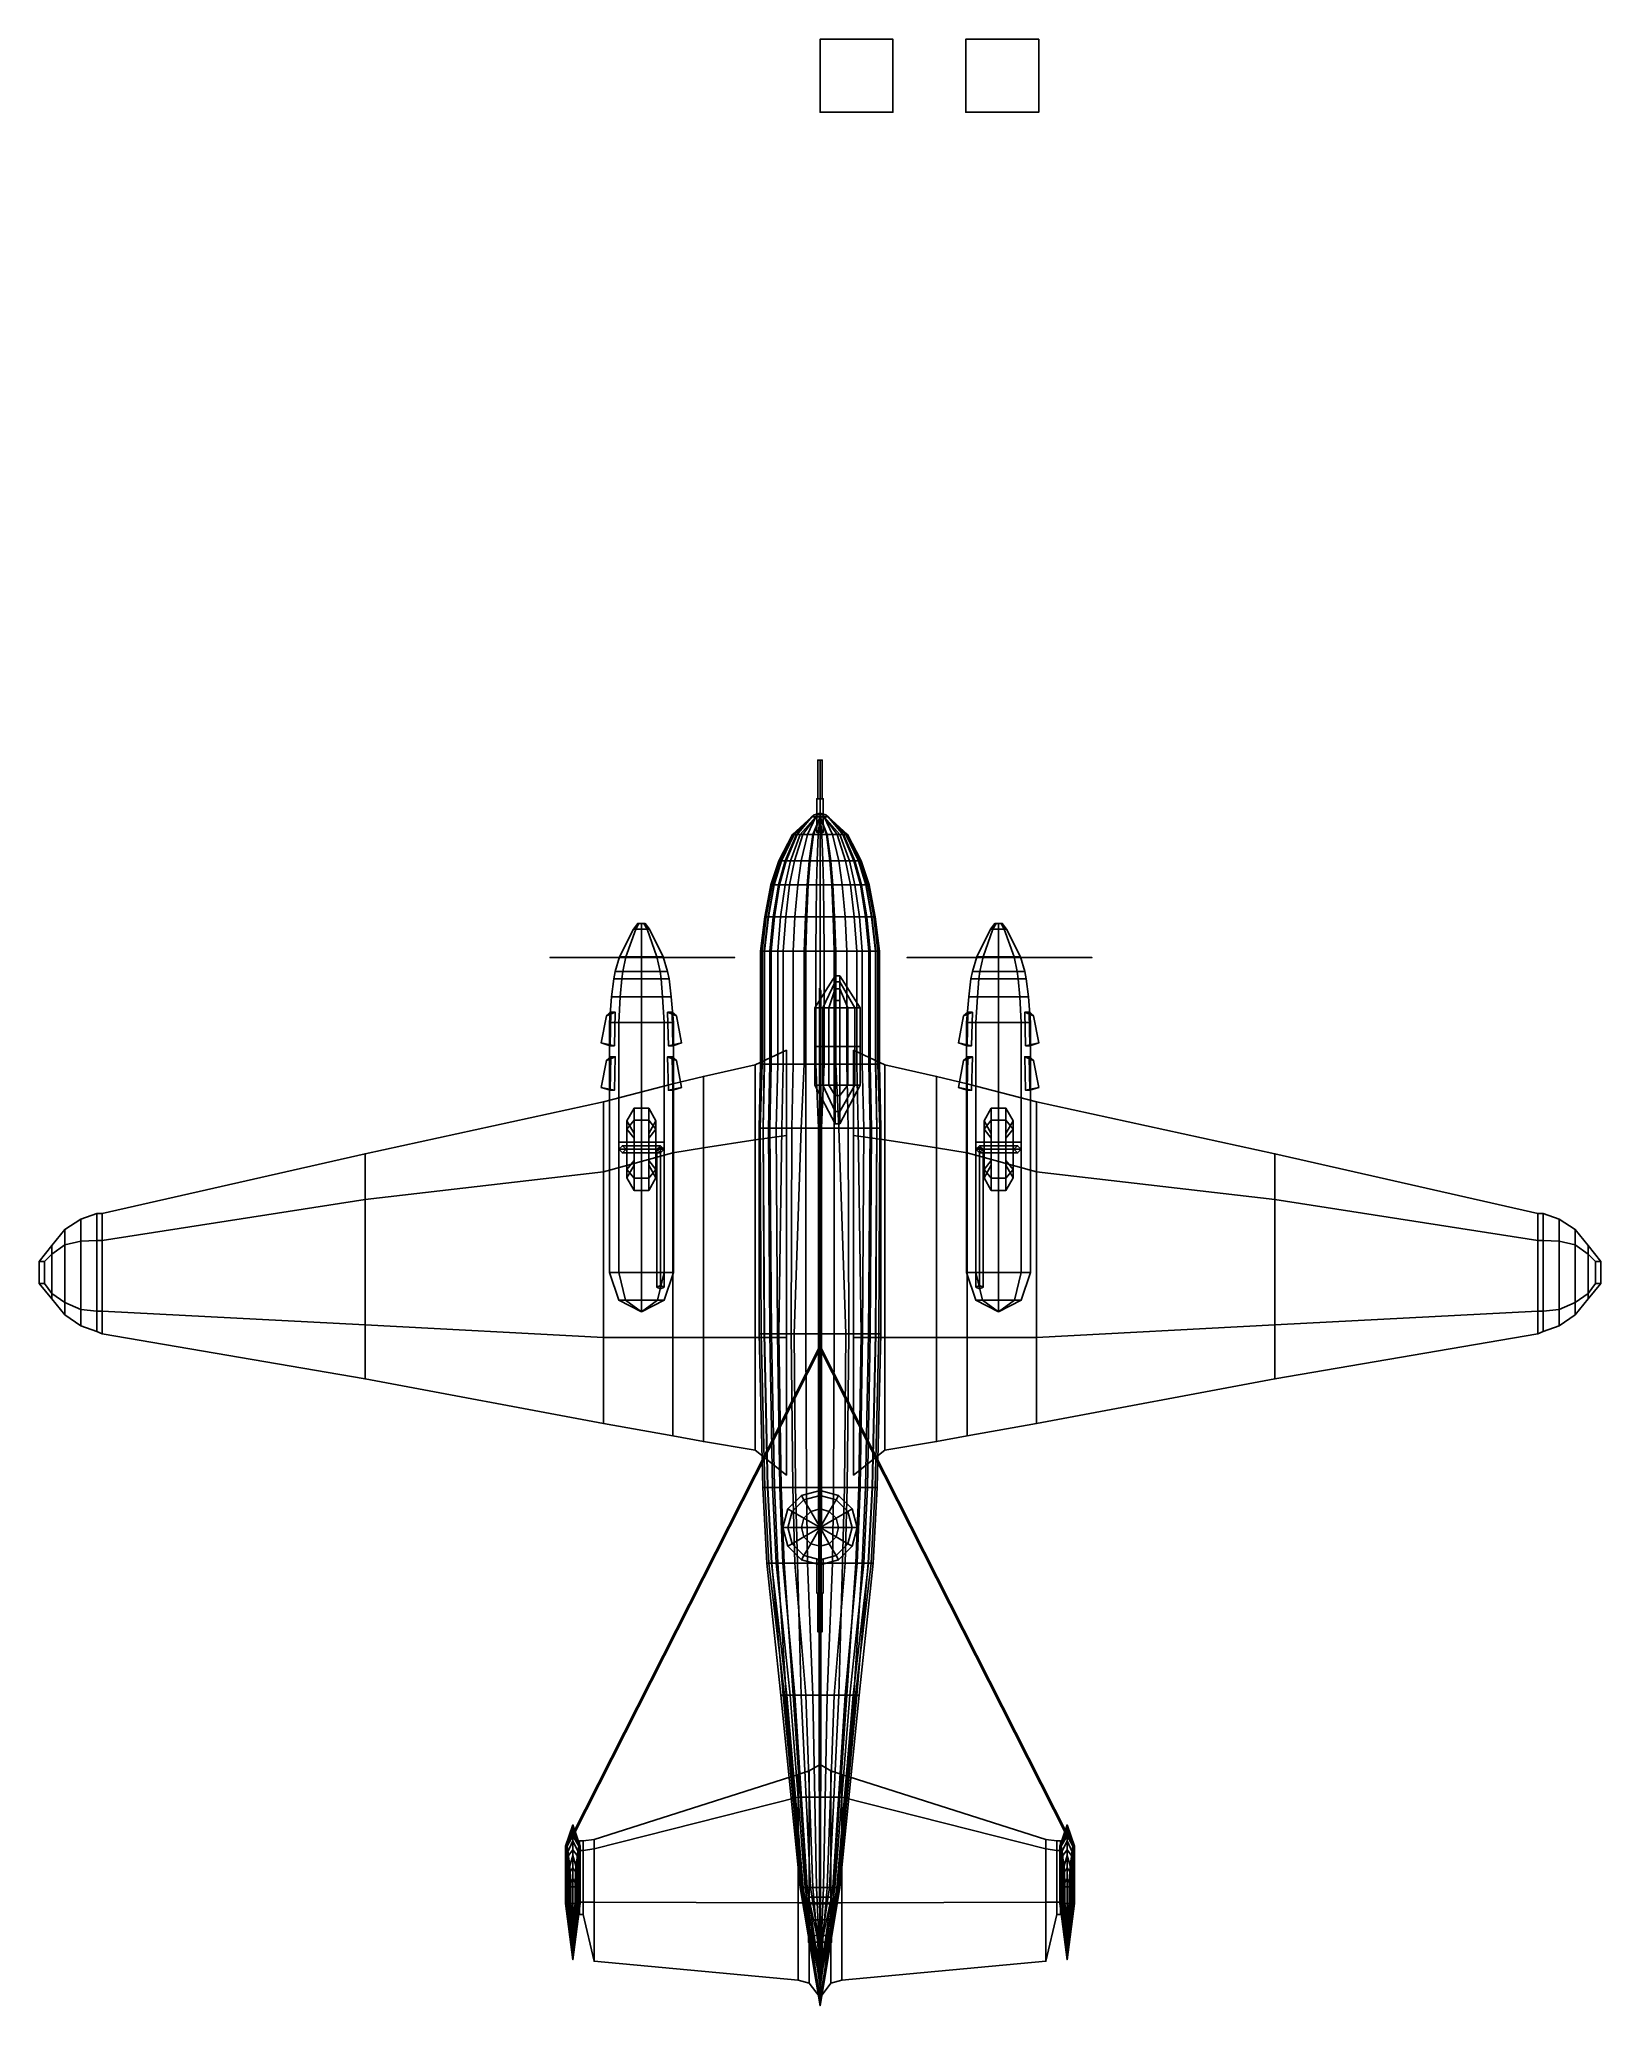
# Model space of a CAD drawing. Header units: millimetres. Extents: x -10.7 to 10.7, y -8.2 to 18.8.
import ezdxf

# ---------------------------------------------------------------- set-up
doc = ezdxf.new("R2010")
doc.units = ezdxf.units.MM
for name, color, linetype in [('gun', 1, 'Continuous'), ('prop', 1, 'Continuous'), ('shassis', 3, 'Continuous'), ('turret', 2, 'Continuous'), ('wheel', 2, 'Continuous'), ('wing1', 5, 'Continuous'), ('wing2', 5, 'Continuous')]:
    doc.layers.add(name, color=color, linetype=linetype)

msp = doc.modelspace()

# ---------------------------------------------------------------- linework, layer by layer
for points in [[(1, 18.8, 1), (1, 18.8), (0, 18.8), (0, 18.8, 1)], [(1, 18.8), (1, 17.8), (0, 17.8), (0, 18.8)], [(0, 18.8), (0, 17.8), (0, 17.8, 1), (0, 18.8, 1)], [(0, 18.8, 1), (0, 17.8, 1), (1, 17.8, 1), (1, 18.8, 1)], [(1, 17.8, 1), (1, 17.8), (1, 18.8), (1, 18.8, 1)], [(3, 18.8), (3, 17.8), (2, 17.8), (2, 18.8)], [(2, 18.8), (2, 17.8), (3, 17.8), (3, 18.8)], [(0, 17.8, 1), (0, 17.8), (1, 17.8), (1, 17.8, 1)], [(-0.356, 7.89, -0.183), (-0.379, 7.89, -0.1), (-0.113, 8.13, -0.065)], [(-0.113, 8.13), (-0.113, 8.13, -0.065), (-0.379, 7.89, -0.1), (-0.379, 7.89, 0.003)], [(-0.113, 8.13, 0.065), (-0.113, 8.13), (-0.379, 7.89, 0.003), (-0.37, 7.89, 0.066)], [(-0.354, 7.89, 0.147), (-0.113, 8.13, 0.065), (-0.37, 7.89, 0.066)], [(-0.312, 7.89, -0.249), (-0.356, 7.89, -0.183), (-0.113, 8.13, -0.065)], [(-0.321, 7.89, 0.229), (-0.113, 8.13, 0.065), (-0.354, 7.89, 0.147)], [(-0.321, 7.89, 0.229), (-0.27, 7.89, 0.31), (-0.056, 8.13, 0.098), (-0.113, 8.13, 0.065)], [(-0.235, 7.89, -0.304), (-0.312, 7.89, -0.249), (-0.113, 8.13, -0.065), (-0.056, 8.13, -0.098)], [(-0.27, 7.89, 0.31), (-0.172, 7.89, 0.403), (-0.056, 8.13, 0.097)], [(-0.1, 7.89, -0.346), (-0.235, 7.89, -0.304), (-0.056, 8.13, -0.098), (0, 8.13, -0.13)], [(0, 8.13, 0.13), (-0.056, 8.13, 0.098), (-0.172, 7.89, 0.403), (-0.091, 7.89, 0.445)], [(0, 8.16, -0.092), (0, 8.13, -0.13), (-0.113, 8.13, -0.065), (-0.08, 8.16, -0.046)], [(-0.08, 8.16, -0.046), (-0.113, 8.13, -0.065), (-0.113, 8.13, 0.065), (-0.08, 8.16, 0.046)], [(-0.08, 8.16, 0.046), (-0.113, 8.13, 0.065), (0, 8.13, 0.13), (0, 8.16, 0.092)], [(0, 7.89, -0.351), (-0.1, 7.89, -0.346), (0, 8.13, -0.13)], [(0, 8.13, 0.13), (0, 8.13, 0.13), (-0.091, 7.89, 0.445), (-0.026, 7.89, 0.459)], [(0, 8.18), (0, 8.16, -0.092), (-0.08, 8.16, -0.046), (0, 8.18)], [(0, 8.18), (-0.08, 8.16, -0.046), (-0.08, 8.16, 0.046), (0, 8.18)], [(0, 8.18), (-0.08, 8.16, 0.046), (0, 8.16, 0.092), (0, 8.18)], [(0, 8.13, 0.13), (0, 8.13, 0.13), (-0.026, 7.89, 0.459), (0.026, 7.89, 0.459)], [(0, 8.18), (0.08, 8.16, 0.046), (0.08, 8.16, -0.046), (0, 8.18)], [(0, 8.18), (0.08, 8.16, -0.046), (0, 8.16, -0.092), (0, 8.18)], [(0, 8.18), (0, 8.16, 0.092), (0.08, 8.16, 0.046), (0, 8.18)], [(0.08, 8.16, -0.046), (0.113, 8.13, -0.065), (0, 8.13, -0.13), (0, 8.16, -0.092)], [(0, 8.16, 0.092), (0, 8.13, 0.13), (0.113, 8.13, 0.065), (0.08, 8.16, 0.046)], [(0.091, 7.89, 0.445), (0.172, 7.89, 0.403), (0.056, 8.13, 0.098), (0, 8.13, 0.13)], [(0.1, 7.89, -0.346), (0, 7.89, -0.351), (0, 8.13, -0.13)], [(0.235, 7.89, -0.304), (0.1, 7.89, -0.346), (0, 8.13, -0.13), (0.056, 8.13, -0.098)], [(0.27, 7.89, 0.31), (0.321, 7.89, 0.229), (0.113, 8.13, 0.065), (0.056, 8.13, 0.098)], [(0.172, 7.89, 0.403), (0.27, 7.89, 0.31), (0.056, 8.13, 0.098)], [(0.312, 7.89, -0.249), (0.235, 7.89, -0.304), (0.056, 8.13, -0.098), (0.113, 8.13, -0.065)], [(0.08, 8.16, 0.046), (0.113, 8.13, 0.065), (0.113, 8.13, -0.065), (0.08, 8.16, -0.046)], [(0.321, 7.89, 0.229), (0.354, 7.89, 0.147), (0.113, 8.13, 0.065)], [(0.354, 7.89, 0.147), (0.37, 7.89, 0.066), (0.113, 8.13, 0.065)], [(0.37, 7.89, 0.066), (0.379, 7.89, 0.003), (0.113, 8.13), (0.113, 8.13, 0.065)], [(0.379, 7.89, 0.003), (0.379, 7.89, -0.1), (0.113, 8.13, -0.065), (0.113, 8.13)], [(0.356, 7.89, -0.183), (0.312, 7.89, -0.249), (0.113, 8.13, -0.065)], [(-0.379, 7.89, -0.1), (-0.356, 7.89, -0.183), (-0.532, 7.53, -0.246), (-0.567, 7.53, -0.12)], [(-0.379, 7.89, 0.003), (-0.379, 7.89, -0.1), (-0.567, 7.53, -0.12), (-0.567, 7.53, 0.033)], [(-0.37, 7.89, 0.066), (-0.379, 7.89, 0.003), (-0.567, 7.53, 0.033), (-0.553, 7.53, 0.127)], [(-0.354, 7.89, 0.147), (-0.37, 7.89, 0.066), (-0.553, 7.53, 0.127), (-0.529, 7.53, 0.248)], [(-0.356, 7.89, -0.183), (-0.312, 7.89, -0.249), (-0.466, 7.53, -0.343), (-0.532, 7.53, -0.246)], [(-0.321, 7.89, 0.229), (-0.354, 7.89, 0.147), (-0.529, 7.53, 0.248), (-0.48, 7.53, 0.37)], [(-0.27, 7.89, 0.31), (-0.321, 7.89, 0.229), (-0.48, 7.53, 0.37), (-0.403, 7.53, 0.492)], [(-0.312, 7.89, -0.249), (-0.235, 7.89, -0.304), (-0.351, 7.53, -0.426), (-0.466, 7.53, -0.343)], [(-0.172, 7.89, 0.403), (-0.27, 7.89, 0.31), (-0.403, 7.53, 0.492), (-0.257, 7.53, 0.631)], [(-0.235, 7.89, -0.304), (-0.1, 7.89, -0.346), (-0.15, 7.53, -0.489), (-0.351, 7.53, -0.426)], [(-0.091, 7.89, 0.445), (-0.172, 7.89, 0.403), (-0.257, 7.53, 0.631), (-0.136, 7.53, 0.693)], [(-0.1, 7.89, -0.346), (0, 7.89, -0.351), (0, 7.53, -0.496), (-0.15, 7.53, -0.489)], [(-0.026, 7.89, 0.459), (-0.091, 7.89, 0.445), (-0.136, 7.53, 0.693), (-0.038, 7.53, 0.714)], [(0.026, 7.89, 0.459), (-0.026, 7.89, 0.459), (-0.038, 7.53, 0.714), (0.038, 7.53, 0.714)], [(0.15, 7.53, -0.489), (0, 7.53, -0.496), (0, 7.89, -0.351), (0.1, 7.89, -0.346)], [(0.038, 7.53, 0.714), (0.136, 7.53, 0.693), (0.091, 7.89, 0.445), (0.026, 7.89, 0.459)], [(0.136, 7.53, 0.693), (0.257, 7.53, 0.631), (0.172, 7.89, 0.403), (0.091, 7.89, 0.445)], [(0.351, 7.53, -0.426), (0.15, 7.53, -0.489), (0.1, 7.89, -0.346), (0.235, 7.89, -0.304)], [(0.257, 7.53, 0.631), (0.403, 7.53, 0.492), (0.27, 7.89, 0.31), (0.172, 7.89, 0.403)], [(0.466, 7.53, -0.343), (0.351, 7.53, -0.426), (0.235, 7.89, -0.304), (0.312, 7.89, -0.249)], [(0.403, 7.53, 0.492), (0.48, 7.53, 0.37), (0.321, 7.89, 0.229), (0.27, 7.89, 0.31)], [(0.532, 7.53, -0.246), (0.466, 7.53, -0.343), (0.312, 7.89, -0.249), (0.356, 7.89, -0.183)], [(0.48, 7.53, 0.37), (0.529, 7.53, 0.248), (0.354, 7.89, 0.147), (0.321, 7.89, 0.229)], [(0.529, 7.53, 0.248), (0.553, 7.53, 0.127), (0.37, 7.89, 0.066), (0.354, 7.89, 0.147)], [(0.567, 7.53, -0.12), (0.532, 7.53, -0.246), (0.356, 7.89, -0.183), (0.379, 7.89, -0.1)], [(0.553, 7.53, 0.127), (0.567, 7.53, 0.033), (0.379, 7.89, 0.003), (0.37, 7.89, 0.066)], [(0.567, 7.53, 0.033), (0.567, 7.53, -0.12), (0.379, 7.89, -0.1), (0.379, 7.89, 0.003)], [(-0.567, 7.53, -0.12), (-0.532, 7.53, -0.246), (-0.633, 7.2, -0.287), (-0.674, 7.2, -0.138)], [(-0.567, 7.53, 0.033), (-0.567, 7.53, -0.12), (-0.674, 7.2, -0.138), (-0.674, 7.2, 0.044)], [(-0.553, 7.53, 0.127), (-0.567, 7.53, 0.033), (-0.674, 7.2, 0.044), (-0.658, 7.2, 0.156)], [(-0.529, 7.53, 0.248), (-0.553, 7.53, 0.127), (-0.658, 7.2, 0.156), (-0.629, 7.2, 0.301)], [(-0.532, 7.53, -0.246), (-0.466, 7.53, -0.343), (-0.554, 7.2, -0.403), (-0.633, 7.2, -0.287)], [(-0.48, 7.53, 0.37), (-0.529, 7.53, 0.248), (-0.629, 7.2, 0.301), (-0.571, 7.2, 0.446)], [(-0.403, 7.53, 0.492), (-0.48, 7.53, 0.37), (-0.571, 7.2, 0.446), (-0.48, 7.2, 0.59)], [(-0.466, 7.53, -0.343), (-0.351, 7.53, -0.426), (-0.418, 7.2, -0.502), (-0.554, 7.2, -0.403)], [(-0.257, 7.53, 0.631), (-0.403, 7.53, 0.492), (-0.48, 7.2, 0.59), (-0.306, 7.2, 0.756)], [(-0.351, 7.53, -0.426), (-0.15, 7.53, -0.489), (-0.178, 7.2, -0.577), (-0.418, 7.2, -0.502)], [(-0.136, 7.53, 0.693), (-0.257, 7.53, 0.631), (-0.306, 7.2, 0.756), (-0.161, 7.2, 0.83)], [(-0.15, 7.53, -0.489), (0, 7.53, -0.496), (0, 7.2, -0.585), (-0.178, 7.2, -0.577)], [(-0.038, 7.53, 0.714), (-0.136, 7.53, 0.693), (-0.161, 7.2, 0.83), (-0.046, 7.2, 0.855)], [(0.038, 7.53, 0.714), (-0.038, 7.53, 0.714), (-0.046, 7.2, 0.855), (0.046, 7.2, 0.855)], [(0.178, 7.2, -0.577), (0, 7.2, -0.585), (0, 7.53, -0.496), (0.15, 7.53, -0.489)], [(0.046, 7.2, 0.855), (0.161, 7.2, 0.83), (0.136, 7.53, 0.693), (0.038, 7.53, 0.714)], [(0.161, 7.2, 0.83), (0.306, 7.2, 0.756), (0.257, 7.53, 0.631), (0.136, 7.53, 0.693)], [(0.418, 7.2, -0.502), (0.178, 7.2, -0.577), (0.15, 7.53, -0.489), (0.351, 7.53, -0.426)], [(0.306, 7.2, 0.756), (0.48, 7.2, 0.59), (0.403, 7.53, 0.492), (0.257, 7.53, 0.631)], [(0.554, 7.2, -0.403), (0.418, 7.2, -0.502), (0.351, 7.53, -0.426), (0.466, 7.53, -0.343)], [(0.48, 7.2, 0.59), (0.571, 7.2, 0.446), (0.48, 7.53, 0.37), (0.403, 7.53, 0.492)], [(0.633, 7.2, -0.287), (0.554, 7.2, -0.403), (0.466, 7.53, -0.343), (0.532, 7.53, -0.246)], [(0.571, 7.2, 0.446), (0.629, 7.2, 0.301), (0.529, 7.53, 0.248), (0.48, 7.53, 0.37)], [(0.629, 7.2, 0.301), (0.658, 7.2, 0.156), (0.553, 7.53, 0.127), (0.529, 7.53, 0.248)], [(0.674, 7.2, -0.138), (0.633, 7.2, -0.287), (0.532, 7.53, -0.246), (0.567, 7.53, -0.12)], [(0.658, 7.2, 0.156), (0.674, 7.2, 0.044), (0.567, 7.53, 0.033), (0.553, 7.53, 0.127)], [(0.674, 7.2, 0.044), (0.674, 7.2, -0.138), (0.567, 7.53, -0.12), (0.567, 7.53, 0.033)], [(-0.674, 7.2, -0.138), (-0.633, 7.2, -0.287), (-0.712, 6.76, -0.311), (-0.759, 6.76, -0.143)], [(-0.674, 7.2, 0.044), (-0.674, 7.2, -0.138), (-0.759, 6.76, -0.143), (-0.759, 6.76, 0.061)], [(-0.658, 7.2, 0.156), (-0.674, 7.2, 0.044), (-0.759, 6.76, 0.061), (-0.74, 6.76, 0.187)], [(-0.629, 7.2, 0.301), (-0.658, 7.2, 0.156), (-0.74, 6.76, 0.187), (-0.708, 6.76, 0.35)], [(-0.633, 7.2, -0.287), (-0.554, 7.2, -0.403), (-0.624, 6.76, -0.441), (-0.712, 6.76, -0.311)], [(-0.571, 7.2, 0.446), (-0.629, 7.2, 0.301), (-0.708, 6.76, 0.35), (-0.642, 6.76, 0.513)], [(-0.48, 7.2, 0.59), (-0.571, 7.2, 0.446), (-0.642, 6.76, 0.513), (-0.54, 6.76, 0.676)], [(-0.554, 7.2, -0.403), (-0.418, 7.2, -0.502), (-0.47, 6.76, -0.553), (-0.624, 6.76, -0.441)], [(-0.306, 7.2, 0.756), (-0.48, 7.2, 0.59), (-0.54, 6.76, 0.676), (-0.344, 6.76, 0.862)], [(-0.418, 7.2, -0.502), (-0.178, 7.2, -0.577), (-0.2, 6.76, -0.637), (-0.47, 6.76, -0.553)], [(-0.161, 7.2, 0.83), (-0.306, 7.2, 0.756), (-0.344, 6.76, 0.862), (-0.182, 6.76, 0.946)], [(-0.178, 7.2, -0.577), (0, 7.2, -0.585), (0, 6.76, -0.646), (-0.2, 6.76, -0.637)], [(-0.046, 7.2, 0.855), (-0.161, 7.2, 0.83), (-0.182, 6.76, 0.946), (-0.051, 6.76, 0.974)], [(0.046, 7.2, 0.855), (-0.046, 7.2, 0.855), (-0.051, 6.76, 0.974), (0.051, 6.76, 0.974)], [(0.2, 6.76, -0.637), (0, 6.76, -0.646), (0, 7.2, -0.585), (0.178, 7.2, -0.577)], [(0.051, 6.76, 0.974), (0.182, 6.76, 0.946), (0.161, 7.2, 0.83), (0.046, 7.2, 0.855)], [(0.182, 6.76, 0.946), (0.344, 6.76, 0.862), (0.306, 7.2, 0.756), (0.161, 7.2, 0.83)], [(0.47, 6.76, -0.553), (0.2, 6.76, -0.637), (0.178, 7.2, -0.577), (0.418, 7.2, -0.502)], [(0.344, 6.76, 0.862), (0.54, 6.76, 0.676), (0.48, 7.2, 0.59), (0.306, 7.2, 0.756)], [(0.624, 6.76, -0.441), (0.47, 6.76, -0.553), (0.418, 7.2, -0.502), (0.554, 7.2, -0.403)], [(0.54, 6.76, 0.676), (0.642, 6.76, 0.513), (0.571, 7.2, 0.446), (0.48, 7.2, 0.59)], [(0.712, 6.76, -0.311), (0.624, 6.76, -0.441), (0.554, 7.2, -0.403), (0.633, 7.2, -0.287)], [(0.642, 6.76, 0.513), (0.708, 6.76, 0.35), (0.629, 7.2, 0.301), (0.571, 7.2, 0.446)], [(0.708, 6.76, 0.35), (0.74, 6.76, 0.187), (0.658, 7.2, 0.156), (0.629, 7.2, 0.301)], [(0.759, 6.76, -0.143), (0.712, 6.76, -0.311), (0.633, 7.2, -0.287), (0.674, 7.2, -0.138)], [(0.74, 6.76, 0.187), (0.759, 6.76, 0.061), (0.674, 7.2, 0.044), (0.658, 7.2, 0.156)], [(0.759, 6.76, 0.061), (0.759, 6.76, -0.143), (0.674, 7.2, -0.138), (0.674, 7.2, 0.044)], [(-0.759, 6.76, -0.143), (-0.712, 6.76, -0.311), (-0.765, 6.29, -0.32), (-0.815, 6.29, -0.14)], [(-0.759, 6.76, 0.061), (-0.759, 6.76, -0.143), (-0.815, 6.29, -0.14), (-0.815, 6.29, 0.08)], [(-0.74, 6.76, 0.187), (-0.759, 6.76, 0.061), (-0.815, 6.29, 0.08), (-0.795, 6.29, 0.215)], [(-0.708, 6.76, 0.35), (-0.74, 6.76, 0.187), (-0.795, 6.29, 0.215), (-0.76, 6.29, 0.39)], [(-0.712, 6.76, -0.311), (-0.624, 6.76, -0.441), (-0.67, 6.29, -0.46), (-0.765, 6.29, -0.32)], [(-0.642, 6.76, 0.513), (-0.708, 6.76, 0.35), (-0.76, 6.29, 0.39), (-0.69, 6.29, 0.565)], [(-0.54, 6.76, 0.676), (-0.642, 6.76, 0.513), (-0.69, 6.29, 0.565), (-0.58, 6.29, 0.74)], [(-0.624, 6.76, -0.441), (-0.47, 6.76, -0.553), (-0.505, 6.29, -0.58), (-0.67, 6.29, -0.46)], [(-0.344, 6.76, 0.862), (-0.54, 6.76, 0.676), (-0.58, 6.29, 0.74), (-0.37, 6.29, 0.94)], [(-0.47, 6.76, -0.553), (-0.2, 6.76, -0.637), (-0.215, 6.29, -0.67), (-0.505, 6.29, -0.58)], [(-0.182, 6.76, 0.946), (-0.344, 6.76, 0.862), (-0.37, 6.29, 0.94), (-0.195, 6.29, 1.03)], [(-0.2, 6.76, -0.637), (0, 6.76, -0.646), (0, 6.29, -0.68), (-0.215, 6.29, -0.67)], [(-0.051, 6.76, 0.974), (-0.182, 6.76, 0.946), (-0.195, 6.29, 1.03), (-0.055, 6.29, 1.06)], [(0.051, 6.76, 0.974), (-0.051, 6.76, 0.974), (-0.055, 6.29, 1.06), (0.055, 6.29, 1.06)], [(0.215, 6.29, -0.67), (0, 6.29, -0.68), (0, 6.76, -0.646), (0.2, 6.76, -0.637)], [(0.055, 6.29, 1.06), (0.195, 6.29, 1.03), (0.182, 6.76, 0.946), (0.051, 6.76, 0.974)], [(0.195, 6.29, 1.03), (0.37, 6.29, 0.94), (0.344, 6.76, 0.862), (0.182, 6.76, 0.946)], [(0.505, 6.29, -0.58), (0.215, 6.29, -0.67), (0.2, 6.76, -0.637), (0.47, 6.76, -0.553)], [(0.37, 6.29, 0.94), (0.58, 6.29, 0.74), (0.54, 6.76, 0.676), (0.344, 6.76, 0.862)], [(0.67, 6.29, -0.46), (0.505, 6.29, -0.58), (0.47, 6.76, -0.553), (0.624, 6.76, -0.441)], [(0.58, 6.29, 0.74), (0.69, 6.29, 0.565), (0.642, 6.76, 0.513), (0.54, 6.76, 0.676)], [(0.765, 6.29, -0.32), (0.67, 6.29, -0.46), (0.624, 6.76, -0.441), (0.712, 6.76, -0.311)], [(0.69, 6.29, 0.565), (0.76, 6.29, 0.39), (0.708, 6.76, 0.35), (0.642, 6.76, 0.513)], [(0.76, 6.29, 0.39), (0.795, 6.29, 0.215), (0.74, 6.76, 0.187), (0.708, 6.76, 0.35)], [(0.815, 6.29, -0.14), (0.765, 6.29, -0.32), (0.712, 6.76, -0.311), (0.759, 6.76, -0.143)], [(0.795, 6.29, 0.215), (0.815, 6.29, 0.08), (0.759, 6.76, 0.061), (0.74, 6.76, 0.187)], [(0.815, 6.29, 0.08), (0.815, 6.29, -0.14), (0.759, 6.76, -0.143), (0.759, 6.76, 0.061)], [(-0.815, 6.29, -0.14), (-0.765, 6.29, -0.32), (-0.765, 4.74, -0.32), (-0.815, 4.74, -0.14)], [(-0.815, 6.29, 0.08), (-0.815, 6.29, -0.14), (-0.815, 4.74, -0.14), (-0.815, 4.74, 0.08)], [(-0.795, 6.29, 0.215), (-0.815, 6.29, 0.08), (-0.815, 4.74, 0.08), (-0.795, 4.74, 0.215)], [(-0.76, 6.29, 0.39), (-0.795, 6.29, 0.215), (-0.795, 4.74, 0.215), (-0.76, 4.74, 0.39)], [(-0.765, 6.29, -0.32), (-0.67, 6.29, -0.46), (-0.67, 4.74, -0.46), (-0.765, 4.74, -0.32)], [(-0.69, 6.29, 0.565), (-0.76, 6.29, 0.39), (-0.76, 4.74, 0.39), (-0.69, 4.74, 0.565)], [(-0.58, 6.29, 0.74), (-0.69, 6.29, 0.565), (-0.69, 4.74, 0.565), (-0.58, 4.74, 0.74)], [(-0.67, 6.29, -0.46), (-0.505, 6.29, -0.58), (-0.505, 4.74, -0.58), (-0.67, 4.74, -0.46)], [(-0.37, 6.29, 0.94), (-0.58, 6.29, 0.74), (-0.58, 4.74, 0.74), (-0.37, 4.74, 0.94)], [(-0.505, 6.29, -0.58), (-0.215, 6.29, -0.67), (-0.215, 4.74, -0.67), (-0.505, 4.74, -0.58)], [(-0.195, 6.29, 1.03), (-0.37, 6.29, 0.94), (-0.37, 4.74, 0.94), (-0.195, 4.74, 1.03)], [(-0.215, 6.29, -0.67), (0, 6.29, -0.68), (0, 4.74, -0.68), (-0.215, 4.74, -0.67)], [(-0.055, 6.29, 1.06), (-0.195, 6.29, 1.03), (-0.195, 4.74, 1.03), (-0.055, 4.74, 1.06)], [(-0.055, 4.74, 1.06), (0.055, 4.74, 1.06), (0.055, 6.29, 1.06), (-0.055, 6.29, 1.06)], [(0.215, 4.74, -0.67), (0, 4.74, -0.68), (0, 6.29, -0.68), (0.215, 6.29, -0.67)], [(0.055, 4.74, 1.06), (0.195, 4.74, 1.03), (0.195, 6.29, 1.03), (0.055, 6.29, 1.06)], [(0.195, 4.74, 1.03), (0.37, 4.74, 0.94), (0.37, 6.29, 0.94), (0.195, 6.29, 1.03)], [(0.505, 4.74, -0.58), (0.215, 4.74, -0.67), (0.215, 6.29, -0.67), (0.505, 6.29, -0.58)], [(0.37, 4.74, 0.94), (0.58, 4.74, 0.74), (0.58, 6.29, 0.74), (0.37, 6.29, 0.94)], [(0.67, 4.74, -0.46), (0.505, 4.74, -0.58), (0.505, 6.29, -0.58), (0.67, 6.29, -0.46)], [(0.58, 4.74, 0.74), (0.69, 4.74, 0.565), (0.69, 6.29, 0.565), (0.58, 6.29, 0.74)], [(0.765, 4.74, -0.32), (0.67, 4.74, -0.46), (0.67, 6.29, -0.46), (0.765, 6.29, -0.32)], [(0.69, 4.74, 0.565), (0.76, 4.74, 0.39), (0.76, 6.29, 0.39), (0.69, 6.29, 0.565)], [(0.76, 4.74, 0.39), (0.795, 4.74, 0.215), (0.795, 6.29, 0.215), (0.76, 6.29, 0.39)], [(0.815, 4.74, -0.14), (0.765, 4.74, -0.32), (0.765, 6.29, -0.32), (0.815, 6.29, -0.14)], [(0.795, 4.74, 0.215), (0.815, 4.74, 0.08), (0.815, 6.29, 0.08), (0.795, 6.29, 0.215)], [(0.815, 4.74, 0.08), (0.815, 4.74, -0.14), (0.815, 6.29, -0.14), (0.815, 6.29, 0.08)], [(-0.005, 5.74, -0.67), (-0.005, 5.78, -0.68), (-0.005, 0.86, -1.229), (-0.005, 0.86, -1.211)], [(-0.005, 5.78, -0.68), (0.01, 5.74, -0.68), (0.01, 0.86, -1.22), (-0.005, 0.86, -1.229)], [(0.01, 5.74, -0.68), (-0.005, 5.74, -0.67), (-0.005, 0.86, -1.211), (0.01, 0.86, -1.22)], [(-0.815, 4.74, -0.14), (-0.765, 4.74, -0.32), (-0.78, 3.86, -0.32), (-0.835, 3.86, -0.11)], [(-0.815, 4.74, 0.08), (-0.815, 4.74, -0.14), (-0.835, 3.86, -0.11), (-0.835, 3.86, 0.105)], [(-0.795, 4.74, 0.215), (-0.815, 4.74, 0.08), (-0.835, 3.86, 0.105), (-0.82, 3.86, 0.215)], [(-0.76, 4.74, 0.39), (-0.795, 4.74, 0.215), (-0.82, 3.86, 0.215), (-0.78, 3.86, 0.39)], [(-0.765, 4.74, -0.32), (-0.67, 4.74, -0.46), (-0.69, 3.86, -0.46), (-0.78, 3.86, -0.32)], [(-0.69, 4.74, 0.565), (-0.76, 4.74, 0.39), (-0.78, 3.86, 0.39), (-0.705, 3.86, 0.565)], [(-0.58, 4.74, 0.74), (-0.69, 4.74, 0.565), (-0.705, 3.86, 0.565), (-0.6, 3.86, 0.74)], [(-0.67, 4.74, -0.46), (-0.505, 4.74, -0.58), (-0.525, 3.86, -0.57), (-0.69, 3.86, -0.46)], [(-0.37, 4.74, 0.94), (-0.58, 4.74, 0.74), (-0.6, 3.86, 0.74), (-0.385, 3.86, 0.94)], [(-0.505, 4.74, -0.58), (-0.215, 4.74, -0.67), (-0.26, 3.86, -0.655), (-0.525, 3.86, -0.57)], [(-0.195, 4.74, 1.03), (-0.37, 4.74, 0.94), (-0.385, 3.86, 0.94), (-0.195, 3.86, 1.025)], [(-0.215, 4.74, -0.67), (0, 4.74, -0.68), (0, 3.86, -0.68), (-0.26, 3.86, -0.655)], [(-0.055, 4.74, 1.06), (-0.195, 4.74, 1.03), (-0.195, 3.86, 1.025), (-0.02, 3.86, 1.06)], [(-0.02, 3.86, 1.06), (0.02, 3.86, 1.06), (0.055, 4.74, 1.06), (-0.055, 4.74, 1.06)], [(0.26, 3.86, -0.655), (0, 3.86, -0.68), (0, 4.74, -0.68), (0.215, 4.74, -0.67)], [(0.02, 3.86, 1.06), (0.195, 3.86, 1.025), (0.195, 4.74, 1.03), (0.055, 4.74, 1.06)], [(0.195, 3.86, 1.025), (0.385, 3.86, 0.94), (0.37, 4.74, 0.94), (0.195, 4.74, 1.03)], [(0.525, 3.86, -0.57), (0.26, 3.86, -0.655), (0.215, 4.74, -0.67), (0.505, 4.74, -0.58)], [(0.385, 3.86, 0.94), (0.6, 3.86, 0.74), (0.58, 4.74, 0.74), (0.37, 4.74, 0.94)], [(0.69, 3.86, -0.46), (0.525, 3.86, -0.57), (0.505, 4.74, -0.58), (0.67, 4.74, -0.46)], [(0.6, 3.86, 0.74), (0.705, 3.86, 0.565), (0.69, 4.74, 0.565), (0.58, 4.74, 0.74)], [(0.78, 3.86, -0.32), (0.69, 3.86, -0.46), (0.67, 4.74, -0.46), (0.765, 4.74, -0.32)], [(0.705, 3.86, 0.565), (0.78, 3.86, 0.39), (0.76, 4.74, 0.39), (0.69, 4.74, 0.565)], [(0.78, 3.86, 0.39), (0.82, 3.86, 0.215), (0.795, 4.74, 0.215), (0.76, 4.74, 0.39)], [(0.835, 3.86, -0.11), (0.78, 3.86, -0.32), (0.765, 4.74, -0.32), (0.815, 4.74, -0.14)], [(0.82, 3.86, 0.215), (0.835, 3.86, 0.105), (0.815, 4.74, 0.08), (0.795, 4.74, 0.215)], [(0.835, 3.86, 0.105), (0.835, 3.86, -0.11), (0.815, 4.74, -0.14), (0.815, 4.74, 0.08)], [(-0.835, 3.86, -0.11), (-0.78, 3.86, -0.32), (-0.76, 1.04, -0.365), (-0.835, 1.04, -0.15)], [(-0.835, 3.86, 0.105), (-0.835, 3.86, -0.11), (-0.835, 1.04, -0.15), (-0.835, 1.04, 0.045)], [(-0.82, 3.86, 0.215), (-0.835, 3.86, 0.105), (-0.835, 1.04, 0.045), (-0.805, 1.04, 0.235)], [(-0.78, 3.86, 0.39), (-0.82, 3.86, 0.215), (-0.805, 1.04, 0.235), (-0.765, 1.04, 0.39)], [(-0.78, 3.86, -0.32), (-0.69, 3.86, -0.46), (-0.665, 1.04, -0.485), (-0.76, 1.04, -0.365)], [(-0.705, 3.86, 0.565), (-0.78, 3.86, 0.39), (-0.765, 1.04, 0.39), (-0.69, 1.04, 0.565)], [(-0.6, 3.86, 0.74), (-0.705, 3.86, 0.565), (-0.69, 1.04, 0.565), (-0.585, 1.04, 0.74)], [(-0.69, 3.86, -0.46), (-0.525, 3.86, -0.57), (-0.565, 1.04, -0.555), (-0.665, 1.04, -0.485)], [(-0.385, 3.86, 0.94), (-0.6, 3.86, 0.74), (-0.585, 1.04, 0.74), (-0.395, 1.04, 0.92)], [(-0.525, 3.86, -0.57), (-0.26, 3.86, -0.655), (-0.355, 1.04, -0.635), (-0.565, 1.04, -0.555)], [(-0.195, 3.86, 1.025), (-0.385, 3.86, 0.94), (-0.395, 1.04, 0.92), (-0.195, 1.04, 1.025)], [(-0.26, 3.86, -0.655), (0, 3.86, -0.68), (0, 1.04, -0.665), (-0.355, 1.04, -0.635)], [(-0.02, 3.86, 1.06), (-0.195, 3.86, 1.025), (-0.195, 1.04, 1.025), (-0.02, 1.04, 1.055)], [(0.02, 3.86, 1.06), (-0.02, 3.86, 1.06), (-0.02, 1.04, 1.055), (0.02, 1.04, 1.055)], [(0.355, 1.04, -0.635), (0, 1.04, -0.665), (0, 3.86, -0.68), (0.26, 3.86, -0.655)], [(0.02, 1.04, 1.055), (0.195, 1.04, 1.025), (0.195, 3.86, 1.025), (0.02, 3.86, 1.06)], [(0.195, 1.04, 1.025), (0.395, 1.04, 0.92), (0.385, 3.86, 0.94), (0.195, 3.86, 1.025)], [(0.565, 1.04, -0.555), (0.355, 1.04, -0.635), (0.26, 3.86, -0.655), (0.525, 3.86, -0.57)], [(0.395, 1.04, 0.92), (0.585, 1.04, 0.74), (0.6, 3.86, 0.74), (0.385, 3.86, 0.94)], [(0.665, 1.04, -0.485), (0.565, 1.04, -0.555), (0.525, 3.86, -0.57), (0.69, 3.86, -0.46)], [(0.585, 1.04, 0.74), (0.69, 1.04, 0.565), (0.705, 3.86, 0.565), (0.6, 3.86, 0.74)], [(0.76, 1.04, -0.365), (0.665, 1.04, -0.485), (0.69, 3.86, -0.46), (0.78, 3.86, -0.32)], [(0.69, 1.04, 0.565), (0.765, 1.04, 0.39), (0.78, 3.86, 0.39), (0.705, 3.86, 0.565)], [(0.835, 1.04, -0.15), (0.76, 1.04, -0.365), (0.78, 3.86, -0.32), (0.835, 3.86, -0.11)], [(0.765, 1.04, 0.39), (0.805, 1.04, 0.235), (0.82, 3.86, 0.215), (0.78, 3.86, 0.39)], [(0.805, 1.04, 0.235), (0.835, 1.04, 0.045), (0.835, 3.86, 0.105), (0.82, 3.86, 0.215)], [(0.835, 1.04, 0.045), (0.835, 1.04, -0.15), (0.835, 3.86, -0.11), (0.835, 3.86, 0.105)], [(-0.805, 1.04, 0.235), (-0.835, 1.04, 0.045), (-0.786, -1.07, 0.094), (-0.758, -1.07, 0.273)], [(-0.835, 1.04, 0.045), (-0.835, 1.04, -0.15), (-0.786, -1.07, -0.089), (-0.786, -1.07, 0.094)], [(-0.835, 1.04, -0.15), (-0.76, 1.04, -0.365), (-0.716, -1.07, -0.292), (-0.786, -1.07, -0.089)], [(-0.765, 1.04, 0.39), (-0.805, 1.04, 0.235), (-0.758, -1.07, 0.273), (-0.72, -1.07, 0.419)], [(-0.69, 1.04, 0.565), (-0.765, 1.04, 0.39), (-0.72, -1.07, 0.419), (-0.65, -1.07, 0.584)], [(-0.76, 1.04, -0.365), (-0.665, 1.04, -0.485), (-0.626, -1.07, -0.405), (-0.716, -1.07, -0.292)], [(-0.585, 1.04, 0.74), (-0.69, 1.04, 0.565), (-0.65, -1.07, 0.584), (-0.551, -1.07, 0.749)], [(-0.665, 1.04, -0.485), (-0.565, 1.04, -0.555), (-0.532, -1.07, -0.471), (-0.626, -1.07, -0.405)], [(-0.395, 1.04, 0.92), (-0.585, 1.04, 0.74), (-0.551, -1.07, 0.749), (-0.372, -1.07, 0.918)], [(-0.565, 1.04, -0.555), (-0.355, 1.04, -0.635), (-0.334, -1.07, -0.546), (-0.532, -1.07, -0.471)], [(-0.195, 1.04, 1.025), (-0.395, 1.04, 0.92), (-0.372, -1.07, 0.918), (-0.184, -1.07, 1.017)], [(-0.355, 1.04, -0.635), (0, 1.04, -0.665), (0, -1.07, -0.574), (-0.334, -1.07, -0.546)], [(-0.02, 1.04, 1.055), (-0.195, 1.04, 1.025), (-0.184, -1.07, 1.017), (-0.019, -1.07, 1.045)], [(0, 0.885, -1.23), (-0.025, 0.86, -1.23), (-0.025, 0.86, -0.64), (0, 0.885, -0.64)], [(-0.025, 0.86, -1.23), (0, 0.835, -1.23), (0, 0.835, -0.64), (-0.025, 0.86, -0.64)], [(-0.019, -1.07, 1.045), (0.019, -1.07, 1.045), (0.02, 1.04, 1.055), (-0.02, 1.04, 1.055)], [(0.334, -1.07, -0.546), (0, -1.07, -0.574), (0, 1.04, -0.665), (0.355, 1.04, -0.635)], [(0.025, 0.86, -1.23), (0, 0.885, -1.23), (0, 0.885, -0.64), (0.025, 0.86, -0.64)], [(0, 0.835, -1.23), (0.025, 0.86, -1.23), (0.025, 0.86, -0.64), (0, 0.835, -0.64)], [(0.019, -1.07, 1.045), (0.184, -1.07, 1.017), (0.195, 1.04, 1.025), (0.02, 1.04, 1.055)], [(0.184, -1.07, 1.017), (0.372, -1.07, 0.918), (0.395, 1.04, 0.92), (0.195, 1.04, 1.025)], [(0.532, -1.07, -0.471), (0.334, -1.07, -0.546), (0.355, 1.04, -0.635), (0.565, 1.04, -0.555)], [(0.372, -1.07, 0.918), (0.551, -1.07, 0.749), (0.585, 1.04, 0.74), (0.395, 1.04, 0.92)], [(0.626, -1.07, -0.405), (0.532, -1.07, -0.471), (0.565, 1.04, -0.555), (0.665, 1.04, -0.485)], [(0.551, -1.07, 0.749), (0.65, -1.07, 0.584), (0.69, 1.04, 0.565), (0.585, 1.04, 0.74)], [(0.716, -1.07, -0.292), (0.626, -1.07, -0.405), (0.665, 1.04, -0.485), (0.76, 1.04, -0.365)], [(0.65, -1.07, 0.584), (0.72, -1.07, 0.419), (0.765, 1.04, 0.39), (0.69, 1.04, 0.565)], [(0.786, -1.07, -0.089), (0.716, -1.07, -0.292), (0.76, 1.04, -0.365), (0.835, 1.04, -0.15)], [(0.72, -1.07, 0.419), (0.758, -1.07, 0.273), (0.805, 1.04, 0.235), (0.765, 1.04, 0.39)], [(0.758, -1.07, 0.273), (0.786, -1.07, 0.094), (0.835, 1.04, 0.045), (0.805, 1.04, 0.235)], [(0.786, -1.07, 0.094), (0.786, -1.07, -0.089), (0.835, 1.04, -0.15), (0.835, 1.04, 0.045)], [(-0.786, -1.07, -0.089), (-0.716, -1.07, -0.292), (-0.663, -2.11, -0.243), (-0.728, -2.11, -0.055)], [(-0.758, -1.07, 0.273), (-0.786, -1.07, 0.094), (-0.728, -2.11, 0.115), (-0.702, -2.11, 0.281)], [(-0.786, -1.07, 0.094), (-0.786, -1.07, -0.089), (-0.728, -2.11, -0.055), (-0.728, -2.11, 0.115)], [(-0.72, -1.07, 0.419), (-0.758, -1.07, 0.273), (-0.702, -2.11, 0.281), (-0.667, -2.11, 0.416)], [(-0.65, -1.07, 0.584), (-0.72, -1.07, 0.419), (-0.667, -2.11, 0.416), (-0.602, -2.11, 0.568)], [(-0.716, -1.07, -0.292), (-0.626, -1.07, -0.405), (-0.58, -2.11, -0.347), (-0.663, -2.11, -0.243)], [(-0.551, -1.07, 0.749), (-0.65, -1.07, 0.584), (-0.602, -2.11, 0.568), (-0.51, -2.11, 0.721)], [(-0.626, -1.07, -0.405), (-0.532, -1.07, -0.471), (-0.493, -2.11, -0.408), (-0.58, -2.11, -0.347)], [(-0.372, -1.07, 0.918), (-0.551, -1.07, 0.749), (-0.51, -2.11, 0.721), (-0.344, -2.11, 0.878)], [(-0.532, -1.07, -0.471), (-0.334, -1.07, -0.546), (-0.31, -2.11, -0.478), (-0.493, -2.11, -0.408)], [(-0.184, -1.07, 1.017), (-0.372, -1.07, 0.918), (-0.344, -2.11, 0.878), (-0.17, -2.11, 0.969)], [(-0.334, -1.07, -0.546), (0, -1.07, -0.574), (0, -2.11, -0.504), (-0.31, -2.11, -0.478)], [(-0.019, -1.07, 1.045), (-0.184, -1.07, 1.017), (-0.17, -2.11, 0.969), (-0.017, -2.11, 0.996)], [(0.019, -1.07, 1.045), (-0.019, -1.07, 1.045), (-0.017, -2.11, 0.996), (0.017, -2.11, 0.996)], [(0.31, -2.11, -0.478), (0, -2.11, -0.504), (0, -1.07, -0.574), (0.334, -1.07, -0.546)], [(0.017, -2.11, 0.996), (0.17, -2.11, 0.969), (0.184, -1.07, 1.017), (0.019, -1.07, 1.045)], [(0.17, -2.11, 0.969), (0.344, -2.11, 0.878), (0.372, -1.07, 0.918), (0.184, -1.07, 1.017)], [(0.493, -2.11, -0.408), (0.31, -2.11, -0.478), (0.334, -1.07, -0.546), (0.532, -1.07, -0.471)], [(0.344, -2.11, 0.878), (0.51, -2.11, 0.721), (0.551, -1.07, 0.749), (0.372, -1.07, 0.918)], [(0.58, -2.11, -0.347), (0.493, -2.11, -0.408), (0.532, -1.07, -0.471), (0.626, -1.07, -0.405)], [(0.51, -2.11, 0.721), (0.602, -2.11, 0.568), (0.65, -1.07, 0.584), (0.551, -1.07, 0.749)], [(0.663, -2.11, -0.243), (0.58, -2.11, -0.347), (0.626, -1.07, -0.405), (0.716, -1.07, -0.292)], [(0.602, -2.11, 0.568), (0.667, -2.11, 0.416), (0.72, -1.07, 0.419), (0.65, -1.07, 0.584)], [(0.728, -2.11, -0.055), (0.663, -2.11, -0.243), (0.716, -1.07, -0.292), (0.786, -1.07, -0.089)], [(0.667, -2.11, 0.416), (0.702, -2.11, 0.281), (0.758, -1.07, 0.273), (0.72, -1.07, 0.419)], [(0.702, -2.11, 0.281), (0.728, -2.11, 0.115), (0.786, -1.07, 0.094), (0.758, -1.07, 0.273)], [(0.728, -2.11, 0.115), (0.728, -2.11, -0.055), (0.786, -1.07, -0.089), (0.786, -1.07, 0.094)], [(-0.728, -2.11, -0.055), (-0.663, -2.11, -0.243), (-0.506, -3.92, -0.092), (-0.536, -3.92, 0.047)], [(-0.702, -2.11, 0.281), (-0.728, -2.11, 0.115), (-0.536, -3.92, 0.285), (-0.486, -3.92, 0.513)], [(-0.728, -2.11, 0.115), (-0.728, -2.11, -0.055), (-0.536, -3.92, 0.047), (-0.536, -3.92, 0.285)], [(-0.667, -2.11, 0.416), (-0.702, -2.11, 0.281), (-0.486, -3.92, 0.513), (-0.456, -3.92, 0.59)], [(-0.602, -2.11, 0.568), (-0.667, -2.11, 0.416), (-0.456, -3.92, 0.59), (-0.407, -3.92, 0.677)], [(-0.663, -2.11, -0.243), (-0.58, -2.11, -0.347), (-0.466, -3.92, -0.181), (-0.506, -3.92, -0.092)], [(-0.51, -2.11, 0.721), (-0.602, -2.11, 0.568), (-0.407, -3.92, 0.677), (-0.347, -3.92, 0.764)], [(-0.58, -2.11, -0.347), (-0.493, -2.11, -0.408), (-0.367, -3.92, -0.281), (-0.466, -3.92, -0.181)], [(-0.344, -2.11, 0.878), (-0.51, -2.11, 0.721), (-0.347, -3.92, 0.764), (-0.196, -3.92, 0.88)], [(-0.493, -2.11, -0.408), (-0.31, -2.11, -0.478), (-0.258, -3.92, -0.33), (-0.367, -3.92, -0.281)], [(-0.17, -2.11, 0.969), (-0.344, -2.11, 0.878), (-0.196, -3.92, 0.88), (-0.097, -3.92, 0.91)], [(-0.31, -2.11, -0.478), (0, -2.11, -0.504), (0, -3.92, -0.35), (-0.258, -3.92, -0.33)], [(-0.017, -2.11, 0.996), (-0.17, -2.11, 0.969), (-0.097, -3.92, 0.91), (-0.01, -3.92, 0.92)], [(0.017, -2.11, 0.996), (-0.017, -2.11, 0.996), (-0.01, -3.92, 0.92), (0.01, -3.92, 0.92)], [(0.258, -3.92, -0.33), (0, -3.92, -0.35), (0, -2.11, -0.504), (0.31, -2.11, -0.478)], [(0.01, -3.92, 0.92), (0.097, -3.92, 0.91), (0.17, -2.11, 0.969), (0.017, -2.11, 0.996)], [(0.097, -3.92, 0.91), (0.196, -3.92, 0.88), (0.344, -2.11, 0.878), (0.17, -2.11, 0.969)], [(0.196, -3.92, 0.88), (0.347, -3.92, 0.764), (0.51, -2.11, 0.721), (0.344, -2.11, 0.878)], [(0.367, -3.92, -0.281), (0.258, -3.92, -0.33), (0.31, -2.11, -0.478), (0.493, -2.11, -0.408)], [(0.347, -3.92, 0.764), (0.407, -3.92, 0.677), (0.602, -2.11, 0.568), (0.51, -2.11, 0.721)], [(0.466, -3.92, -0.181), (0.367, -3.92, -0.281), (0.493, -2.11, -0.408), (0.58, -2.11, -0.347)], [(0.407, -3.92, 0.677), (0.456, -3.92, 0.59), (0.667, -2.11, 0.416), (0.602, -2.11, 0.568)], [(0.456, -3.92, 0.59), (0.486, -3.92, 0.513), (0.702, -2.11, 0.281), (0.667, -2.11, 0.416)], [(0.506, -3.92, -0.092), (0.466, -3.92, -0.181), (0.58, -2.11, -0.347), (0.663, -2.11, -0.243)], [(0.486, -3.92, 0.513), (0.536, -3.92, 0.285), (0.728, -2.11, 0.115), (0.702, -2.11, 0.281)], [(0.536, -3.92, 0.047), (0.506, -3.92, -0.092), (0.663, -2.11, -0.243), (0.728, -2.11, -0.055)], [(0.536, -3.92, 0.285), (0.536, -3.92, 0.047), (0.728, -2.11, -0.055), (0.728, -2.11, 0.115)], [(-0.536, -3.92, 0.285), (-0.536, -3.92, 0.047), (-0.27, -6.56, 0.21), (-0.27, -6.56, 0.33)], [(-0.536, -3.92, 0.047), (-0.506, -3.92, -0.092), (-0.255, -6.56, 0.14), (-0.27, -6.56, 0.21)], [(-0.486, -3.92, 0.513), (-0.536, -3.92, 0.285), (-0.27, -6.56, 0.33), (-0.245, -6.56, 0.445)], [(-0.506, -3.92, -0.092), (-0.466, -3.92, -0.181), (-0.235, -6.56, 0.095), (-0.255, -6.56, 0.14)], [(-0.456, -3.92, 0.59), (-0.486, -3.92, 0.513), (-0.245, -6.56, 0.445), (-0.23, -6.56, 0.484)], [(-0.466, -3.92, -0.181), (-0.367, -3.92, -0.281), (-0.185, -6.56, 0.045), (-0.235, -6.56, 0.095)], [(-0.407, -3.92, 0.677), (-0.456, -3.92, 0.59), (-0.23, -6.56, 0.484), (-0.205, -6.56, 0.528)], [(-0.347, -3.92, 0.764), (-0.407, -3.92, 0.677), (-0.205, -6.56, 0.528), (-0.175, -6.56, 0.571)], [(-0.367, -3.92, -0.281), (-0.258, -3.92, -0.33), (-0.13, -6.56, 0.02), (-0.185, -6.56, 0.045)], [(-0.196, -3.92, 0.88), (-0.347, -3.92, 0.764), (-0.175, -6.56, 0.571), (-0.099, -6.56, 0.63)], [(-0.258, -3.92, -0.33), (0, -3.92, -0.35), (0, -6.56, 0.01), (-0.13, -6.56, 0.02)], [(-0.097, -3.92, 0.91), (-0.196, -3.92, 0.88), (-0.099, -6.56, 0.63), (-0.049, -6.56, 0.645)], [(-0.01, -3.92, 0.92), (-0.097, -3.92, 0.91), (-0.049, -6.56, 0.645), (-0.005, -6.56, 0.65)], [(0.01, -3.92, 0.92), (-0.01, -3.92, 0.92), (-0.005, -6.56, 0.65), (0.005, -6.56, 0.65)], [(0.13, -6.56, 0.02), (0, -6.56, 0.01), (0, -3.92, -0.35), (0.258, -3.92, -0.33)], [(0.005, -6.56, 0.65), (0.049, -6.56, 0.645), (0.097, -3.92, 0.91), (0.01, -3.92, 0.92)], [(0.049, -6.56, 0.645), (0.099, -6.56, 0.63), (0.196, -3.92, 0.88), (0.097, -3.92, 0.91)], [(0.099, -6.56, 0.63), (0.175, -6.56, 0.571), (0.347, -3.92, 0.764), (0.196, -3.92, 0.88)], [(0.185, -6.56, 0.045), (0.13, -6.56, 0.02), (0.258, -3.92, -0.33), (0.367, -3.92, -0.281)], [(0.175, -6.56, 0.571), (0.205, -6.56, 0.528), (0.407, -3.92, 0.677), (0.347, -3.92, 0.764)], [(0.235, -6.56, 0.095), (0.185, -6.56, 0.045), (0.367, -3.92, -0.281), (0.466, -3.92, -0.181)], [(0.205, -6.56, 0.528), (0.23, -6.56, 0.484), (0.456, -3.92, 0.59), (0.407, -3.92, 0.677)], [(0.23, -6.56, 0.484), (0.245, -6.56, 0.445), (0.486, -3.92, 0.513), (0.456, -3.92, 0.59)], [(0.255, -6.56, 0.14), (0.235, -6.56, 0.095), (0.466, -3.92, -0.181), (0.506, -3.92, -0.092)], [(0.245, -6.56, 0.445), (0.27, -6.56, 0.33), (0.536, -3.92, 0.285), (0.486, -3.92, 0.513)], [(0.27, -6.56, 0.21), (0.255, -6.56, 0.14), (0.506, -3.92, -0.092), (0.536, -3.92, 0.047)], [(0.27, -6.56, 0.33), (0.27, -6.56, 0.21), (0.536, -3.92, 0.047), (0.536, -3.92, 0.285)], [(-0.245, -6.56, 0.445), (-0.27, -6.56, 0.33), (0, -8.18, 0.38), (0, -8.18, 0.445)], [(-0.27, -6.56, 0.33), (-0.27, -6.56, 0.21), (0, -8.05, 0.33), (0, -8.18, 0.38)], [(-0.27, -6.56, 0.21), (-0.255, -6.56, 0.14), (0, -7.86, 0.28), (0, -8.05, 0.33)], [(-0.255, -6.56, 0.14), (-0.235, -6.56, 0.095), (0, -7.63, 0.22), (0, -7.86, 0.28)], [(-0.23, -6.56, 0.484), (-0.245, -6.56, 0.445), (0, -8.18, 0.445), (0, -8.12, 0.484)], [(-0.235, -6.56, 0.095), (-0.185, -6.56, 0.045), (0, -7.42, 0.17), (0, -7.63, 0.22)], [(-0.205, -6.56, 0.528), (-0.23, -6.56, 0.484), (0, -8.12, 0.484), (0, -7.92, 0.528)], [(-0.175, -6.56, 0.571), (-0.205, -6.56, 0.528), (0, -7.92, 0.528), (0, -7.79, 0.571)], [(-0.185, -6.56, 0.045), (-0.13, -6.56, 0.02), (0, -7.42, 0.17)], [(-0.099, -6.56, 0.63), (-0.175, -6.56, 0.571), (0, -7.79, 0.571), (0, -7.71, 0.6)], [(-0.049, -6.56, 0.645), (-0.099, -6.56, 0.63), (0, -7.71, 0.6), (0, -7.68, 0.62)], [(-0.005, -6.56, 0.65), (-0.049, -6.56, 0.645), (0, -7.68, 0.62)], [(0, -7.68, 0.62), (0, -7.68, 0.62), (0.005, -6.56, 0.65), (-0.005, -6.56, 0.65)], [(0, -8.05, 0.33), (0, -7.86, 0.28), (0.255, -6.56, 0.14), (0.27, -6.56, 0.21)], [(0, -7.42, 0.17), (0, -7.42, 0.17), (0, -6.56, 0.01), (0.13, -6.56, 0.02)], [(0, -7.42, 0.17), (0, -7.42, 0.17), (0.13, -6.56, 0.02), (0.185, -6.56, 0.045)], [(0, -7.63, 0.22), (0, -7.42, 0.17), (0.185, -6.56, 0.045), (0.235, -6.56, 0.095)], [(0, -7.86, 0.28), (0, -7.63, 0.22), (0.235, -6.56, 0.095), (0.255, -6.56, 0.14)], [(0, -8.18, 0.445), (0, -8.18, 0.38), (0.27, -6.56, 0.33), (0.245, -6.56, 0.445)], [(0, -8.18, 0.38), (0, -8.05, 0.33), (0.27, -6.56, 0.21), (0.27, -6.56, 0.33)], [(0, -7.68, 0.62), (0, -7.68, 0.62), (0.049, -6.56, 0.645), (0.005, -6.56, 0.65)], [(0, -7.68, 0.62), (0, -7.71, 0.6), (0.099, -6.56, 0.63), (0.049, -6.56, 0.645)], [(0, -7.71, 0.6), (0, -7.79, 0.571), (0.175, -6.56, 0.571), (0.099, -6.56, 0.63)], [(0, -7.79, 0.571), (0, -7.92, 0.528), (0.205, -6.56, 0.528), (0.175, -6.56, 0.571)], [(0, -7.92, 0.528), (0, -8.12, 0.484), (0.23, -6.56, 0.484), (0.205, -6.56, 0.528)], [(0, -8.12, 0.484), (0, -8.18, 0.445), (0.245, -6.56, 0.445), (0.23, -6.56, 0.484)]]:
    msp.add_3dface(points)
at = {"color": 4}
for points in [[(0.21, 5.87, 1.06), (0.21, 5.95, 0.88), (-0.07, 5.51, 0.72), (0.04, 5.51, 1.2)], [(0.27, 5.87, 1.06), (0.27, 5.95, 0.88), (0.21, 5.95, 0.88), (0.21, 5.87, 1.06)], [(0.48, 5.51, 1.2), (0.55, 5.51, 0.72), (0.27, 5.95, 0.88), (0.27, 5.87, 1.06)], [(0.21, 5.77, 1.22), (0.21, 5.87, 1.06), (0.04, 5.51, 1.2), (0.12, 5.51, 1.32)], [(0.21, 5.61, 1.34), (0.21, 5.77, 1.22), (0.12, 5.51, 1.32), (0.21, 5.51, 1.35)], [(0.27, 5.77, 1.22), (0.27, 5.87, 1.06), (0.21, 5.87, 1.06), (0.21, 5.77, 1.22)], [(0.27, 5.61, 1.34), (0.27, 5.77, 1.22), (0.21, 5.77, 1.22), (0.21, 5.61, 1.34)], [(0.38, 5.51, 1.32), (0.48, 5.51, 1.2), (0.27, 5.87, 1.06), (0.27, 5.77, 1.22)], [(0.27, 5.51, 1.35), (0.38, 5.51, 1.32), (0.27, 5.77, 1.22), (0.27, 5.61, 1.34)], [(0.04, 5.51, 1.2), (-0.07, 5.51, 0.72), (-0.07, 4.98, 0.72), (0.04, 4.98, 1.2)], [(0.12, 5.51, 1.32), (0.04, 5.51, 1.2), (0.04, 4.98, 1.2), (0.12, 4.98, 1.32)], [(0.21, 5.51, 1.35), (0.12, 5.51, 1.32), (0.12, 4.98, 1.32), (0.21, 4.98, 1.35)], [(0.27, 5.61, 1.34), (0.21, 5.61, 1.34), (0.21, 5.51, 1.35), (0.27, 5.51, 1.35)], [(0.27, 5.51, 1.35), (0.21, 5.51, 1.35), (0.21, 4.98, 1.35), (0.27, 4.98, 1.35)], [(0.27, 4.98, 1.35), (0.38, 4.98, 1.32), (0.38, 5.51, 1.32), (0.27, 5.51, 1.35)], [(0.38, 4.98, 1.32), (0.48, 4.98, 1.2), (0.48, 5.51, 1.2), (0.38, 5.51, 1.32)], [(0.48, 4.98, 1.2), (0.55, 4.98, 0.72), (0.55, 5.51, 0.72), (0.48, 5.51, 1.2)], [(0.04, 4.98, 1.2), (-0.07, 4.98, 0.72), (-0.07, 4.45, 0.72), (0.04, 4.45, 1.1)], [(0.12, 4.98, 1.32), (0.04, 4.98, 1.2), (0.04, 4.45, 1.1), (0.12, 4.45, 1.19)], [(0.21, 4.98, 1.35), (0.12, 4.98, 1.32), (0.12, 4.45, 1.19), (0.21, 4.45, 1.23)], [(0.27, 4.98, 1.35), (0.21, 4.98, 1.35), (0.21, 4.45, 1.23), (0.27, 4.45, 1.23)], [(0.27, 4.45, 1.23), (0.38, 4.45, 1.19), (0.38, 4.98, 1.32), (0.27, 4.98, 1.35)], [(0.38, 4.45, 1.19), (0.48, 4.45, 1.1), (0.48, 4.98, 1.2), (0.38, 4.98, 1.32)], [(0.48, 4.45, 1.1), (0.55, 4.45, 0.72), (0.55, 4.98, 0.72), (0.48, 4.98, 1.2)], [(0.04, 4.45, 1.1), (-0.07, 4.45, 0.72), (0.21, 3.92, 0.97), (0.21, 4.09, 1.1)], [(0.12, 4.45, 1.19), (0.04, 4.45, 1.1), (0.21, 4.09, 1.1), (0.21, 4.31, 1.19)], [(0.21, 4.45, 1.23), (0.12, 4.45, 1.19), (0.21, 4.31, 1.19), (0.21, 4.45, 1.23)], [(0.21, 4.45, 1.23), (0.21, 4.31, 1.19), (0.27, 4.31, 1.19), (0.27, 4.45, 1.23)], [(0.27, 4.31, 1.19), (0.27, 4.09, 1.1), (0.48, 4.45, 1.1), (0.38, 4.45, 1.19)], [(0.27, 4.45, 1.23), (0.27, 4.31, 1.19), (0.38, 4.45, 1.19), (0.27, 4.45, 1.23)], [(0.27, 4.09, 1.1), (0.27, 3.92, 0.97), (0.55, 4.45, 0.72), (0.48, 4.45, 1.1)], [(0.21, 4.31, 1.19), (0.21, 4.09, 1.1), (0.27, 4.09, 1.1), (0.27, 4.31, 1.19)], [(0.21, 4.09, 1.1), (0.21, 3.92, 0.97), (0.27, 3.92, 0.97), (0.27, 4.09, 1.1)]]:
    msp.add_3dface(points, dxfattribs=at)
at = {"layer": 'gun'}
for points in [[(0, 8.91, -0.05), (-0.03, 8.91, -0.02), (0, 8.91, 0.01), (0.03, 8.91, -0.02)], [(-0.03, 8.38, -0.02), (0, 8.38, 0.01), (0, 8.91, 0.01), (-0.03, 8.91, -0.02)], [(0, 8.38, -0.05), (-0.03, 8.38, -0.02), (-0.03, 8.91, -0.02), (0, 8.91, -0.05)], [(0, 8.38, 0.01), (0.03, 8.38, -0.02), (0.03, 8.91, -0.02), (0, 8.91, 0.01)], [(0.03, 8.38, -0.02), (0, 8.38, -0.05), (0, 8.91, -0.05), (0.03, 8.91, -0.02)], [(0, 8.38, -0.055), (-0.045, 8.38, -0.01), (0, 8.38, 0.035), (0.045, 8.38, -0.01)], [(-0.045, 7.92, -0.01), (0, 7.92, 0.035), (0, 8.38, 0.035), (-0.045, 8.38, -0.01)], [(0, 7.92, -0.055), (-0.045, 7.92, -0.01), (-0.045, 8.38, -0.01), (0, 8.38, -0.055)], [(0, 7.92, 0.035), (0.045, 7.92, -0.01), (0.045, 8.38, -0.01), (0, 8.38, 0.035)], [(0.045, 7.92, -0.01), (0, 7.92, -0.055), (0, 8.38, -0.055), (0.045, 8.38, -0.01)], [(0, -2.06, 1.115), (-0.045, -2.06, 1.07), (-0.045, -2.52, 1.07), (0, -2.52, 1.115)], [(-0.045, -2.06, 1.07), (0, -2.06, 1.025), (0, -2.52, 1.025), (-0.045, -2.52, 1.07)], [(0.045, -2.06, 1.07), (0, -2.06, 1.115), (0, -2.52, 1.115), (0.045, -2.52, 1.07)], [(0, -2.06, 1.025), (0.045, -2.06, 1.07), (0.045, -2.52, 1.07), (0, -2.52, 1.025)], [(0, -2.52, 1.115), (-0.045, -2.52, 1.07), (0, -2.52, 1.025), (0.045, -2.52, 1.07)], [(0, -2.52, 1.11), (-0.03, -2.52, 1.08), (-0.03, -3.05, 1.08), (0, -3.05, 1.11)], [(-0.03, -2.52, 1.08), (0, -2.52, 1.05), (0, -3.05, 1.05), (-0.03, -3.05, 1.08)], [(0.03, -2.52, 1.08), (0, -2.52, 1.11), (0, -3.05, 1.11), (0.03, -3.05, 1.08)], [(0, -2.52, 1.05), (0.03, -2.52, 1.08), (0.03, -3.05, 1.08), (0, -3.05, 1.05)], [(0, -3.05, 1.11), (-0.03, -3.05, 1.08), (0, -3.05, 1.05), (0.03, -3.05, 1.08)]]:
    msp.add_3dface(points, dxfattribs=at)
at = {"layer": 'prop'}
for points in [[(-2.662, 6.21, -0.562), (-2.75, 6.21, -0.35), (-2.56, 6.59, -0.35), (-2.528, 6.59, -0.428)], [(-2.75, 6.21, -0.35), (-2.662, 6.21, -0.138), (-2.528, 6.59, -0.272), (-2.56, 6.59, -0.35)], [(-2.45, 6.21, -0.65), (-2.662, 6.21, -0.562), (-2.528, 6.59, -0.428), (-2.45, 6.59, -0.46)], [(-2.662, 6.21, -0.138), (-2.45, 6.21, -0.05), (-2.45, 6.59, -0.24), (-2.528, 6.59, -0.272)], [(-2.528, 6.59, -0.428), (-2.56, 6.59, -0.35), (-2.5, 6.67, -0.35), (-2.485, 6.67, -0.385)], [(-2.56, 6.59, -0.35), (-2.528, 6.59, -0.272), (-2.485, 6.67, -0.315), (-2.5, 6.67, -0.35)], [(-2.45, 6.59, -0.46), (-2.528, 6.59, -0.428), (-2.485, 6.67, -0.385), (-2.45, 6.67, -0.4)], [(-2.528, 6.59, -0.272), (-2.45, 6.59, -0.24), (-2.45, 6.67, -0.3), (-2.485, 6.67, -0.315)], [(-2.485, 6.67, -0.385), (-2.5, 6.67, -0.35), (-2.485, 6.67, -0.315), (-2.45, 6.67, -0.4)], [(-2.45, 6.67, -0.4), (-2.485, 6.67, -0.315), (-2.45, 6.67, -0.3), (-2.415, 6.67, -0.385)], [(-2.45, 6.59, -0.24), (-2.372, 6.59, -0.272), (-2.415, 6.67, -0.315), (-2.45, 6.67, -0.3)], [(-2.372, 6.59, -0.428), (-2.45, 6.59, -0.46), (-2.45, 6.67, -0.4), (-2.415, 6.67, -0.385)], [(-2.415, 6.67, -0.385), (-2.45, 6.67, -0.3), (-2.415, 6.67, -0.315), (-2.4, 6.67, -0.35)], [(-2.45, 6.21, -0.05), (-2.238, 6.21, -0.138), (-2.372, 6.59, -0.272), (-2.45, 6.59, -0.24)], [(-2.238, 6.21, -0.562), (-2.45, 6.21, -0.65), (-2.45, 6.59, -0.46), (-2.372, 6.59, -0.428)], [(-2.372, 6.59, -0.272), (-2.34, 6.59, -0.35), (-2.4, 6.67, -0.35), (-2.415, 6.67, -0.315)], [(-2.34, 6.59, -0.35), (-2.372, 6.59, -0.428), (-2.415, 6.67, -0.385), (-2.4, 6.67, -0.35)], [(-2.238, 6.21, -0.138), (-2.15, 6.21, -0.35), (-2.34, 6.59, -0.35), (-2.372, 6.59, -0.272)], [(-2.15, 6.21, -0.35), (-2.238, 6.21, -0.562), (-2.372, 6.59, -0.428), (-2.34, 6.59, -0.35)], [(2.15, 6.21, -0.35), (2.238, 6.21, -0.138), (2.372, 6.59, -0.272), (2.34, 6.59, -0.35)], [(2.238, 6.21, -0.562), (2.15, 6.21, -0.35), (2.34, 6.59, -0.35), (2.372, 6.59, -0.428)], [(2.45, 6.21, -0.65), (2.238, 6.21, -0.562), (2.372, 6.59, -0.428), (2.45, 6.59, -0.46)], [(2.238, 6.21, -0.138), (2.45, 6.21, -0.05), (2.45, 6.59, -0.24), (2.372, 6.59, -0.272)], [(2.372, 6.59, -0.428), (2.34, 6.59, -0.35), (2.4, 6.67, -0.35), (2.415, 6.67, -0.385)], [(2.34, 6.59, -0.35), (2.372, 6.59, -0.272), (2.415, 6.67, -0.315), (2.4, 6.67, -0.35)], [(2.45, 6.59, -0.46), (2.372, 6.59, -0.428), (2.415, 6.67, -0.385), (2.45, 6.67, -0.4)], [(2.372, 6.59, -0.272), (2.45, 6.59, -0.24), (2.45, 6.67, -0.3), (2.415, 6.67, -0.315)], [(2.415, 6.67, -0.385), (2.4, 6.67, -0.35), (2.415, 6.67, -0.315), (2.45, 6.67, -0.4)], [(2.45, 6.67, -0.4), (2.415, 6.67, -0.315), (2.45, 6.67, -0.3), (2.485, 6.67, -0.385)], [(2.45, 6.59, -0.24), (2.528, 6.59, -0.272), (2.485, 6.67, -0.315), (2.45, 6.67, -0.3)], [(2.528, 6.59, -0.428), (2.45, 6.59, -0.46), (2.45, 6.67, -0.4), (2.485, 6.67, -0.385)], [(2.485, 6.67, -0.385), (2.45, 6.67, -0.3), (2.485, 6.67, -0.315), (2.5, 6.67, -0.35)], [(2.662, 6.21, -0.562), (2.45, 6.21, -0.65), (2.45, 6.59, -0.46), (2.528, 6.59, -0.428)], [(2.45, 6.21, -0.05), (2.662, 6.21, -0.138), (2.528, 6.59, -0.272), (2.45, 6.59, -0.24)], [(2.528, 6.59, -0.272), (2.56, 6.59, -0.35), (2.5, 6.67, -0.35), (2.485, 6.67, -0.315)], [(2.56, 6.59, -0.35), (2.528, 6.59, -0.428), (2.485, 6.67, -0.385), (2.5, 6.67, -0.35)], [(2.662, 6.21, -0.138), (2.75, 6.21, -0.35), (2.56, 6.59, -0.35), (2.528, 6.59, -0.272)], [(2.75, 6.21, -0.35), (2.662, 6.21, -0.562), (2.528, 6.59, -0.428), (2.56, 6.59, -0.35)], [(-2.705, 6.01, -0.605), (-2.81, 6.01, -0.35), (-2.75, 6.21, -0.35), (-2.662, 6.21, -0.562)], [(-2.81, 6.01, -0.35), (-2.705, 6.01, -0.095), (-2.662, 6.21, -0.138), (-2.75, 6.21, -0.35)], [(-2.45, 6.01, -0.71), (-2.705, 6.01, -0.605), (-2.662, 6.21, -0.562), (-2.45, 6.21, -0.65)], [(-2.705, 6.01, -0.095), (-2.45, 6.01, 0.01), (-2.45, 6.21, -0.05), (-2.662, 6.21, -0.138)], [(-2.45, 6.01, 0.01), (-2.195, 6.01, -0.095), (-2.238, 6.21, -0.138), (-2.45, 6.21, -0.05)], [(-2.195, 6.01, -0.605), (-2.45, 6.01, -0.71), (-2.45, 6.21, -0.65), (-2.238, 6.21, -0.562)], [(-2.195, 6.01, -0.095), (-2.09, 6.01, -0.35), (-2.15, 6.21, -0.35), (-2.238, 6.21, -0.138)], [(-2.09, 6.01, -0.35), (-2.195, 6.01, -0.605), (-2.238, 6.21, -0.562), (-2.15, 6.21, -0.35)], [(2.09, 6.01, -0.35), (2.195, 6.01, -0.095), (2.238, 6.21, -0.138), (2.15, 6.21, -0.35)], [(2.195, 6.01, -0.605), (2.09, 6.01, -0.35), (2.15, 6.21, -0.35), (2.238, 6.21, -0.562)], [(2.45, 6.01, -0.71), (2.195, 6.01, -0.605), (2.238, 6.21, -0.562), (2.45, 6.21, -0.65)], [(2.195, 6.01, -0.095), (2.45, 6.01, 0.01), (2.45, 6.21, -0.05), (2.238, 6.21, -0.138)], [(2.705, 6.01, -0.605), (2.45, 6.01, -0.71), (2.45, 6.21, -0.65), (2.662, 6.21, -0.562)], [(2.45, 6.01, 0.01), (2.705, 6.01, -0.095), (2.662, 6.21, -0.138), (2.45, 6.21, -0.05)], [(2.705, 6.01, -0.095), (2.81, 6.01, -0.35), (2.75, 6.21, -0.35), (2.662, 6.21, -0.138)], [(2.81, 6.01, -0.35), (2.705, 6.01, -0.605), (2.662, 6.21, -0.562), (2.75, 6.21, -0.35)], [(-3.681, 6.2, -1.118), (-3.706, 6.2, -1.075), (-3.568, 6.2, -0.914), (-3.468, 6.2, -1.088)], [(-3.468, 6.2, -1.088), (-3.568, 6.2, -0.914), (-3.706, 6.2, -1.075), (-3.681, 6.2, -1.118)], [(-3.468, 6.2, -1.088), (-3.568, 6.2, -0.914), (-3.116, 6.2, -0.596), (-2.971, 6.2, -0.847)], [(-2.971, 6.2, -0.847), (-3.116, 6.2, -0.596), (-3.568, 6.2, -0.914), (-3.468, 6.2, -1.088)], [(-2.51, 6.2, -0.546), (-2.625, 6.2, -0.347), (-3.116, 6.2, -0.596), (-2.971, 6.2, -0.847)], [(-2.971, 6.2, -0.847), (-3.116, 6.2, -0.596), (-2.625, 6.2, -0.347), (-2.51, 6.2, -0.546)], [(-2.719, 5.91, -0.619), (-2.83, 5.91, -0.35), (-2.81, 6.01, -0.35), (-2.705, 6.01, -0.605)], [(-2.83, 5.91, -0.35), (-2.719, 5.91, -0.081), (-2.705, 6.01, -0.095), (-2.81, 6.01, -0.35)], [(-2.45, 5.91, -0.73), (-2.719, 5.91, -0.619), (-2.705, 6.01, -0.605), (-2.45, 6.01, -0.71)], [(-2.719, 5.91, -0.081), (-2.45, 5.91, 0.03), (-2.45, 6.01, 0.01), (-2.705, 6.01, -0.095)], [(-2.43, 6.2, -0.385), (-2.465, 6.2, -0.324), (-2.625, 6.2, -0.347), (-2.51, 6.2, -0.546)], [(-2.51, 6.2, -0.546), (-2.625, 6.2, -0.347), (-2.465, 6.2, -0.324), (-2.43, 6.2, -0.385)], [(-2.59, 6.2, -0.2), (-2.36, 6.2, -0.2), (-2.33, 6.2, 0.35), (-2.62, 6.2, 0.35)], [(-2.62, 6.2, 0.35), (-2.33, 6.2, 0.35), (-2.36, 6.2, -0.2), (-2.59, 6.2, -0.2)], [(-2.58, 6.2, 0.9), (-2.38, 6.2, 0.9), (-2.33, 6.2, 0.35), (-2.62, 6.2, 0.35)], [(-2.62, 6.2, 0.35), (-2.33, 6.2, 0.35), (-2.38, 6.2, 0.9), (-2.58, 6.2, 0.9)], [(-2.49, 6.2, -0.35), (-2.42, 6.2, -0.35), (-2.36, 6.2, -0.2), (-2.59, 6.2, -0.2)], [(-2.59, 6.2, -0.2), (-2.36, 6.2, -0.2), (-2.42, 6.2, -0.35), (-2.49, 6.2, -0.35)], [(-2.58, 6.2, 0.9), (-2.38, 6.2, 0.9), (-2.45, 6.2, 1.1), (-2.5, 6.2, 1.1)], [(-2.5, 6.2, 1.1), (-2.45, 6.2, 1.1), (-2.38, 6.2, 0.9), (-2.58, 6.2, 0.9)], [(-2.43, 6.2, -0.315), (-2.465, 6.2, -0.376), (-2.365, 6.2, -0.503), (-2.25, 6.2, -0.304)], [(-2.25, 6.2, -0.304), (-2.365, 6.2, -0.503), (-2.465, 6.2, -0.376), (-2.43, 6.2, -0.315)], [(-2.45, 5.91, 0.03), (-2.181, 5.91, -0.081), (-2.195, 6.01, -0.095), (-2.45, 6.01, 0.01)], [(-2.181, 5.91, -0.619), (-2.45, 5.91, -0.73), (-2.45, 6.01, -0.71), (-2.195, 6.01, -0.605)], [(-2.25, 6.2, -0.304), (-2.365, 6.2, -0.503), (-1.904, 6.2, -0.804), (-1.759, 6.2, -0.553)], [(-1.759, 6.2, -0.553), (-1.904, 6.2, -0.804), (-2.365, 6.2, -0.503), (-2.25, 6.2, -0.304)], [(-2.181, 5.91, -0.081), (-2.07, 5.91, -0.35), (-2.09, 6.01, -0.35), (-2.195, 6.01, -0.095)], [(-2.07, 5.91, -0.35), (-2.181, 5.91, -0.619), (-2.195, 6.01, -0.605), (-2.09, 6.01, -0.35)], [(-1.302, 6.2, -0.862), (-1.402, 6.2, -1.036), (-1.904, 6.2, -0.804), (-1.759, 6.2, -0.553)], [(-1.759, 6.2, -0.553), (-1.904, 6.2, -0.804), (-1.402, 6.2, -1.036), (-1.302, 6.2, -0.862)], [(-1.169, 6.2, -1.032), (-1.194, 6.2, -1.075), (-1.402, 6.2, -1.036), (-1.302, 6.2, -0.862)], [(-1.302, 6.2, -0.862), (-1.402, 6.2, -1.036), (-1.194, 6.2, -1.075), (-1.169, 6.2, -1.032)], [(1.432, 6.2, -1.088), (1.332, 6.2, -0.914), (1.194, 6.2, -1.075), (1.219, 6.2, -1.118)], [(1.219, 6.2, -1.118), (1.194, 6.2, -1.075), (1.332, 6.2, -0.914), (1.432, 6.2, -1.088)], [(1.929, 6.2, -0.847), (1.784, 6.2, -0.596), (1.332, 6.2, -0.914), (1.432, 6.2, -1.088)], [(1.432, 6.2, -1.088), (1.332, 6.2, -0.914), (1.784, 6.2, -0.596), (1.929, 6.2, -0.847)], [(1.929, 6.2, -0.847), (1.784, 6.2, -0.596), (2.275, 6.2, -0.347), (2.39, 6.2, -0.546)], [(2.39, 6.2, -0.546), (2.275, 6.2, -0.347), (1.784, 6.2, -0.596), (1.929, 6.2, -0.847)], [(2.07, 5.91, -0.35), (2.181, 5.91, -0.081), (2.195, 6.01, -0.095), (2.09, 6.01, -0.35)], [(2.181, 5.91, -0.619), (2.07, 5.91, -0.35), (2.09, 6.01, -0.35), (2.195, 6.01, -0.605)], [(2.45, 5.91, -0.73), (2.181, 5.91, -0.619), (2.195, 6.01, -0.605), (2.45, 6.01, -0.71)], [(2.181, 5.91, -0.081), (2.45, 5.91, 0.03), (2.45, 6.01, 0.01), (2.195, 6.01, -0.095)], [(2.39, 6.2, -0.546), (2.275, 6.2, -0.347), (2.435, 6.2, -0.324), (2.47, 6.2, -0.385)], [(2.47, 6.2, -0.385), (2.435, 6.2, -0.324), (2.275, 6.2, -0.347), (2.39, 6.2, -0.546)], [(2.31, 6.2, -0.2), (2.54, 6.2, -0.2), (2.57, 6.2, 0.35), (2.28, 6.2, 0.35)], [(2.28, 6.2, 0.35), (2.57, 6.2, 0.35), (2.54, 6.2, -0.2), (2.31, 6.2, -0.2)], [(2.32, 6.2, 0.9), (2.52, 6.2, 0.9), (2.57, 6.2, 0.35), (2.28, 6.2, 0.35)], [(2.28, 6.2, 0.35), (2.57, 6.2, 0.35), (2.52, 6.2, 0.9), (2.32, 6.2, 0.9)], [(2.41, 6.2, -0.35), (2.48, 6.2, -0.35), (2.54, 6.2, -0.2), (2.31, 6.2, -0.2)], [(2.31, 6.2, -0.2), (2.54, 6.2, -0.2), (2.48, 6.2, -0.35), (2.41, 6.2, -0.35)], [(2.4, 6.2, 1.1), (2.45, 6.2, 1.1), (2.52, 6.2, 0.9), (2.32, 6.2, 0.9)], [(2.32, 6.2, 0.9), (2.52, 6.2, 0.9), (2.45, 6.2, 1.1), (2.4, 6.2, 1.1)], [(2.65, 6.2, -0.304), (2.535, 6.2, -0.503), (2.435, 6.2, -0.376), (2.47, 6.2, -0.315)], [(2.47, 6.2, -0.315), (2.435, 6.2, -0.376), (2.535, 6.2, -0.503), (2.65, 6.2, -0.304)], [(2.719, 5.91, -0.619), (2.45, 5.91, -0.73), (2.45, 6.01, -0.71), (2.705, 6.01, -0.605)], [(2.45, 5.91, 0.03), (2.719, 5.91, -0.081), (2.705, 6.01, -0.095), (2.45, 6.01, 0.01)], [(3.141, 6.2, -0.553), (2.996, 6.2, -0.804), (2.535, 6.2, -0.503), (2.65, 6.2, -0.304)], [(2.65, 6.2, -0.304), (2.535, 6.2, -0.503), (2.996, 6.2, -0.804), (3.141, 6.2, -0.553)], [(2.719, 5.91, -0.081), (2.83, 5.91, -0.35), (2.81, 6.01, -0.35), (2.705, 6.01, -0.095)], [(2.83, 5.91, -0.35), (2.719, 5.91, -0.619), (2.705, 6.01, -0.605), (2.81, 6.01, -0.35)], [(3.141, 6.2, -0.553), (2.996, 6.2, -0.804), (3.498, 6.2, -1.036), (3.598, 6.2, -0.862)], [(3.598, 6.2, -0.862), (3.498, 6.2, -1.036), (2.996, 6.2, -0.804), (3.141, 6.2, -0.553)], [(3.598, 6.2, -0.862), (3.498, 6.2, -1.036), (3.706, 6.2, -1.075), (3.731, 6.2, -1.032)], [(3.731, 6.2, -1.032), (3.706, 6.2, -1.075), (3.498, 6.2, -1.036), (3.598, 6.2, -0.862)]]:
    msp.add_3dface(points, dxfattribs=at)
at = {"layer": 'shassis'}
for points in [[(-2.71, 3.62, -1.92), (-2.76, 3.57, -1.97), (-2.76, 3.57, -0.35), (-2.71, 3.62, -0.35)], [(-2.19, 3.62, -1.92), (-2.14, 3.57, -1.97), (-2.76, 3.57, -1.97), (-2.71, 3.62, -1.92)], [(-2.76, 3.57, -1.97), (-2.71, 3.52, -1.92), (-2.71, 3.52, -0.35), (-2.76, 3.57, -0.35)], [(-2.14, 3.57, -1.97), (-2.19, 3.52, -1.92), (-2.71, 3.52, -1.92), (-2.76, 3.57, -1.97)], [(-2.66, 3.57, -1.87), (-2.71, 3.62, -1.92), (-2.71, 3.62, -0.35), (-2.66, 3.57, -0.35)], [(-2.24, 3.57, -1.87), (-2.19, 3.62, -1.92), (-2.71, 3.62, -1.92), (-2.66, 3.57, -1.87)], [(-2.71, 3.52, -1.92), (-2.66, 3.57, -1.87), (-2.66, 3.57, -0.35), (-2.71, 3.52, -0.35)], [(-2.19, 3.52, -1.92), (-2.24, 3.57, -1.87), (-2.66, 3.57, -1.87), (-2.71, 3.52, -1.92)], [(-2.19, 3.62, -1.92), (-2.24, 3.57, -1.87), (-2.24, 3.57, -0.35), (-2.19, 3.62, -0.35)], [(-2.19, 3.593, -1.646), (-2.24, 3.57, -1.69), (-2.24, 1.679, -0.689), (-2.19, 1.702, -0.645)], [(-2.24, 3.57, -1.69), (-2.19, 3.52, -1.72), (-2.19, 1.655, -0.733), (-2.24, 1.679, -0.689)], [(-2.24, 3.57, -1.87), (-2.19, 3.52, -1.92), (-2.19, 3.52, -0.35), (-2.24, 3.57, -0.35)], [(-2.14, 3.57, -1.97), (-2.19, 3.62, -1.92), (-2.19, 3.62, -0.35), (-2.14, 3.57, -0.35)], [(-2.14, 3.57, -1.69), (-2.19, 3.593, -1.646), (-2.19, 1.702, -0.645), (-2.14, 1.679, -0.689)], [(-2.19, 3.52, -1.72), (-2.14, 3.57, -1.69), (-2.14, 1.679, -0.689), (-2.19, 1.655, -0.733)], [(-2.19, 3.52, -1.92), (-2.14, 3.57, -1.97), (-2.14, 3.57, -0.35), (-2.19, 3.52, -0.35)], [(2.19, 3.62, -1.92), (2.14, 3.57, -1.97), (2.14, 3.57, -0.35), (2.19, 3.62, -0.35)], [(2.71, 3.62, -1.92), (2.76, 3.57, -1.97), (2.14, 3.57, -1.97), (2.19, 3.62, -1.92)], [(2.19, 3.593, -1.646), (2.14, 3.57, -1.69), (2.14, 1.679, -0.689), (2.19, 1.702, -0.645)], [(2.14, 3.57, -1.97), (2.19, 3.52, -1.92), (2.19, 3.52, -0.35), (2.14, 3.57, -0.35)], [(2.14, 3.57, -1.69), (2.19, 3.52, -1.72), (2.19, 1.655, -0.733), (2.14, 1.679, -0.689)], [(2.76, 3.57, -1.97), (2.71, 3.52, -1.92), (2.19, 3.52, -1.92), (2.14, 3.57, -1.97)], [(2.24, 3.57, -1.87), (2.19, 3.62, -1.92), (2.19, 3.62, -0.35), (2.24, 3.57, -0.35)], [(2.66, 3.57, -1.87), (2.71, 3.62, -1.92), (2.19, 3.62, -1.92), (2.24, 3.57, -1.87)], [(2.24, 3.57, -1.69), (2.19, 3.593, -1.646), (2.19, 1.702, -0.645), (2.24, 1.679, -0.689)], [(2.19, 3.52, -1.92), (2.24, 3.57, -1.87), (2.24, 3.57, -0.35), (2.19, 3.52, -0.35)], [(2.19, 3.52, -1.72), (2.24, 3.57, -1.69), (2.24, 1.679, -0.689), (2.19, 1.655, -0.733)], [(2.71, 3.52, -1.92), (2.66, 3.57, -1.87), (2.24, 3.57, -1.87), (2.19, 3.52, -1.92)], [(2.71, 3.62, -1.92), (2.66, 3.57, -1.87), (2.66, 3.57, -0.35), (2.71, 3.62, -0.35)], [(2.66, 3.57, -1.87), (2.71, 3.52, -1.92), (2.71, 3.52, -0.35), (2.66, 3.57, -0.35)], [(2.76, 3.57, -1.97), (2.71, 3.62, -1.92), (2.71, 3.62, -0.35), (2.76, 3.57, -0.35)], [(2.71, 3.52, -1.92), (2.76, 3.57, -1.97), (2.76, 3.57, -0.35), (2.71, 3.52, -0.35)], [(-0.18, -6.84, 0.21), (-0.18, -6.84), (-0.18, -6.75, -0.11), (-0.18, -6.74, 0.21)], [(-0.18, -6.74, 0.21), (-0.18, -6.75, -0.11), (-0.18, -6.84), (-0.18, -6.84, 0.21)], [(0.18, -6.84, 0.21), (0.18, -6.84), (0.18, -6.75, -0.11), (0.18, -6.74, 0.21)], [(0.18, -6.74, 0.21), (0.18, -6.75, -0.11), (0.18, -6.84), (0.18, -6.84, 0.21)], [(-0.18, -6.75, -0.11), (-0.18, -7, -0.28), (-0.18, -7.06, -0.21), (-0.18, -6.84)], [(-0.18, -6.84), (-0.18, -7.06, -0.21), (-0.18, -7, -0.28), (-0.18, -6.75, -0.11)], [(0.18, -6.75, -0.11), (0.18, -7, -0.28), (0.18, -7.06, -0.21), (0.18, -6.84)], [(0.18, -6.84), (0.18, -7.06, -0.21), (0.18, -7, -0.28), (0.18, -6.75, -0.11)]]:
    msp.add_3dface(points, dxfattribs=at)
at = {"layer": 'turret'}
for points in [[(-0.255, -1.178, 0.73), (-0.442, -1.365, 0.73), (-0.442, -1.365, 1.12), (-0.255, -1.178, 1.12)], [(-0.221, -1.238, 1.375), (-0.255, -1.178, 1.12), (-0.442, -1.365, 1.12), (-0.383, -1.399, 1.375)], [(-0.127, -1.399, 1.49), (-0.221, -1.238, 1.375), (-0.383, -1.399, 1.375), (-0.221, -1.492, 1.49)], [(0, -1.11, 0.73), (-0.255, -1.178, 0.73), (-0.255, -1.178, 1.12), (0, -1.11, 1.12)], [(0, -1.178, 1.375), (0, -1.11, 1.12), (-0.255, -1.178, 1.12), (-0.221, -1.238, 1.375)], [(0, -1.365, 1.49), (0, -1.178, 1.375), (-0.221, -1.238, 1.375), (-0.127, -1.399, 1.49)], [(0.255, -1.178, 0.73), (0, -1.11, 0.73), (0, -1.11, 1.12), (0.255, -1.178, 1.12)], [(0.221, -1.238, 1.375), (0.255, -1.178, 1.12), (0, -1.11, 1.12), (0, -1.178, 1.375)], [(0.127, -1.399, 1.49), (0.221, -1.238, 1.375), (0, -1.178, 1.375), (0, -1.365, 1.49)], [(0.221, -1.492, 1.49), (0.383, -1.399, 1.375), (0.221, -1.238, 1.375), (0.127, -1.399, 1.49)], [(0.383, -1.399, 1.375), (0.442, -1.365, 1.12), (0.255, -1.178, 1.12), (0.221, -1.238, 1.375)], [(0.442, -1.365, 0.73), (0.255, -1.178, 0.73), (0.255, -1.178, 1.12), (0.442, -1.365, 1.12)], [(-0.442, -1.365, 0.73), (-0.51, -1.62, 0.73), (-0.51, -1.62, 1.12), (-0.442, -1.365, 1.12)], [(-0.383, -1.399, 1.375), (-0.442, -1.365, 1.12), (-0.51, -1.62, 1.12), (-0.442, -1.62, 1.375)], [(-0.221, -1.492, 1.49), (-0.383, -1.399, 1.375), (-0.442, -1.62, 1.375), (-0.255, -1.62, 1.49)], [(0, -1.62, 1.52), (-0.221, -1.492, 1.49), (-0.255, -1.62, 1.49), (0, -1.62, 1.52)], [(0, -1.62, 1.52), (-0.127, -1.399, 1.49), (-0.221, -1.492, 1.49), (0, -1.62, 1.52)], [(0, -1.62, 1.52), (0, -1.365, 1.49), (-0.127, -1.399, 1.49), (0, -1.62, 1.52)], [(0, -1.62, 1.52), (0.127, -1.399, 1.49), (0, -1.365, 1.49), (0, -1.62, 1.52)], [(0, -1.62, 1.52), (0.221, -1.492, 1.49), (0.127, -1.399, 1.49), (0, -1.62, 1.52)], [(0, -1.62, 1.52), (0.255, -1.62, 1.49), (0.221, -1.492, 1.49), (0, -1.62, 1.52)], [(0.255, -1.62, 1.49), (0.442, -1.62, 1.375), (0.383, -1.399, 1.375), (0.221, -1.492, 1.49)], [(0.442, -1.62, 1.375), (0.51, -1.62, 1.12), (0.442, -1.365, 1.12), (0.383, -1.399, 1.375)], [(0.51, -1.62, 0.73), (0.442, -1.365, 0.73), (0.442, -1.365, 1.12), (0.51, -1.62, 1.12)], [(-0.51, -1.62, 0.73), (-0.442, -1.875, 0.73), (-0.442, -1.875, 1.12), (-0.51, -1.62, 1.12)], [(-0.442, -1.62, 1.375), (-0.51, -1.62, 1.12), (-0.442, -1.875, 1.12), (-0.383, -1.841, 1.375)], [(-0.255, -1.62, 1.49), (-0.442, -1.62, 1.375), (-0.383, -1.841, 1.375), (-0.221, -1.747, 1.49)], [(-0.383, -1.841, 1.375), (-0.442, -1.875, 1.12), (-0.255, -2.062, 1.12), (-0.221, -2.003, 1.375)], [(-0.442, -1.875, 0.73), (-0.255, -2.062, 0.73), (-0.255, -2.062, 1.12), (-0.442, -1.875, 1.12)], [(-0.221, -1.747, 1.49), (-0.383, -1.841, 1.375), (-0.221, -2.003, 1.375), (-0.127, -1.841, 1.49)], [(0, -1.62, 1.52), (-0.255, -1.62, 1.49), (-0.221, -1.747, 1.49), (0, -1.62, 1.52)], [(0, -1.62, 1.52), (-0.221, -1.747, 1.49), (-0.127, -1.841, 1.49), (0, -1.62, 1.52)], [(-0.127, -1.841, 1.49), (-0.221, -2.003, 1.375), (0, -2.062, 1.375), (0, -1.875, 1.49)], [(0, -1.62, 1.52), (-0.127, -1.841, 1.49), (0, -1.875, 1.49), (0, -1.62, 1.52)], [(0, -1.62, 1.52), (0, -1.875, 1.49), (0.127, -1.841, 1.49), (0, -1.62, 1.52)], [(0, -1.62, 1.52), (0.127, -1.841, 1.49), (0.221, -1.747, 1.49), (0, -1.62, 1.52)], [(0, -1.62, 1.52), (0.221, -1.747, 1.49), (0.255, -1.62, 1.49), (0, -1.62, 1.52)], [(0, -1.875, 1.49), (0, -2.062, 1.375), (0.221, -2.003, 1.375), (0.127, -1.841, 1.49)], [(0.127, -1.841, 1.49), (0.221, -2.003, 1.375), (0.383, -1.841, 1.375), (0.221, -1.747, 1.49)], [(0.221, -1.747, 1.49), (0.383, -1.841, 1.375), (0.442, -1.62, 1.375), (0.255, -1.62, 1.49)], [(0.221, -2.003, 1.375), (0.255, -2.062, 1.12), (0.442, -1.875, 1.12), (0.383, -1.841, 1.375)], [(0.255, -2.062, 0.73), (0.442, -1.875, 0.73), (0.442, -1.875, 1.12), (0.255, -2.062, 1.12)], [(0.383, -1.841, 1.375), (0.442, -1.875, 1.12), (0.51, -1.62, 1.12), (0.442, -1.62, 1.375)], [(0.442, -1.875, 0.73), (0.51, -1.62, 0.73), (0.51, -1.62, 1.12), (0.442, -1.875, 1.12)], [(-0.221, -2.003, 1.375), (-0.255, -2.062, 1.12), (0, -2.13, 1.12), (0, -2.062, 1.375)], [(-0.255, -2.062, 0.73), (0, -2.13, 0.73), (0, -2.13, 1.12), (-0.255, -2.062, 1.12)], [(0, -2.062, 1.375), (0, -2.13, 1.12), (0.255, -2.062, 1.12), (0.221, -2.003, 1.375)], [(0, -2.13, 0.73), (0.255, -2.062, 0.73), (0.255, -2.062, 1.12), (0, -2.13, 1.12)]]:
    msp.add_3dface(points, dxfattribs=at)
at = {"layer": 'wheel'}
for points in [[(-2.55, 3.968, -2.318), (-2.65, 3.846, -2.196), (-2.65, 3.96, -1.92), (-2.55, 4.133, -1.92)], [(-2.55, 4.133, -1.92), (-2.65, 3.96, -1.92), (-2.65, 3.846, -1.644), (-2.55, 3.968, -1.522)], [(-2.35, 3.968, -2.318), (-2.55, 3.968, -2.318), (-2.55, 4.133, -1.92), (-2.35, 4.133, -1.92)], [(-2.35, 4.133, -1.92), (-2.55, 4.133, -1.92), (-2.55, 3.968, -1.522), (-2.35, 3.968, -1.522)], [(-2.25, 3.846, -2.196), (-2.35, 3.968, -2.318), (-2.35, 4.133, -1.92), (-2.25, 3.96, -1.92)], [(-2.25, 3.96, -1.92), (-2.35, 4.133, -1.92), (-2.35, 3.968, -1.522), (-2.25, 3.846, -1.644)], [(2.35, 4.133, -1.92), (2.25, 3.96, -1.92), (2.25, 3.846, -1.644), (2.35, 3.968, -1.522)], [(2.35, 3.968, -2.318), (2.25, 3.846, -2.196), (2.25, 3.96, -1.92), (2.35, 4.133, -1.92)], [(2.55, 4.133, -1.92), (2.35, 4.133, -1.92), (2.35, 3.968, -1.522), (2.55, 3.968, -1.522)], [(2.55, 3.968, -2.318), (2.35, 3.968, -2.318), (2.35, 4.133, -1.92), (2.55, 4.133, -1.92)], [(2.65, 3.96, -1.92), (2.55, 4.133, -1.92), (2.55, 3.968, -1.522), (2.65, 3.846, -1.644)], [(2.65, 3.846, -2.196), (2.55, 3.968, -2.318), (2.55, 4.133, -1.92), (2.65, 3.96, -1.92)], [(-2.55, 3.57, -2.483), (-2.65, 3.57, -2.31), (-2.65, 3.846, -2.196), (-2.55, 3.968, -2.318)], [(-2.55, 3.968, -1.522), (-2.65, 3.846, -1.644), (-2.65, 3.57, -1.53), (-2.55, 3.57, -1.357)], [(-2.65, 3.846, -2.196), (-2.55, 3.723, -2.073), (-2.55, 3.787, -1.92), (-2.65, 3.96, -1.92)], [(-2.65, 3.96, -1.92), (-2.55, 3.787, -1.92), (-2.55, 3.723, -1.767), (-2.65, 3.846, -1.644)], [(-2.65, 3.57, -2.31), (-2.55, 3.57, -2.137), (-2.55, 3.723, -2.073), (-2.65, 3.846, -2.196)], [(-2.65, 3.846, -1.644), (-2.55, 3.723, -1.767), (-2.55, 3.57, -1.703), (-2.65, 3.57, -1.53)], [(-2.35, 3.57, -2.483), (-2.55, 3.57, -2.483), (-2.55, 3.968, -2.318), (-2.35, 3.968, -2.318)], [(-2.35, 3.968, -1.522), (-2.55, 3.968, -1.522), (-2.55, 3.57, -1.357), (-2.35, 3.57, -1.357)], [(-2.55, 3.353, -1.92), (-2.55, 3.723, -1.767), (-2.55, 3.787, -1.92), (-2.55, 3.417, -2.073)], [(-2.55, 3.57, -2.137), (-2.55, 3.417, -2.073), (-2.55, 3.787, -1.92), (-2.55, 3.723, -2.073)], [(-2.25, 3.57, -2.31), (-2.35, 3.57, -2.483), (-2.35, 3.968, -2.318), (-2.25, 3.846, -2.196)], [(-2.25, 3.846, -1.644), (-2.35, 3.968, -1.522), (-2.35, 3.57, -1.357), (-2.25, 3.57, -1.53)], [(-2.35, 3.723, -2.073), (-2.25, 3.846, -2.196), (-2.25, 3.96, -1.92), (-2.35, 3.787, -1.92)], [(-2.35, 3.787, -1.92), (-2.25, 3.96, -1.92), (-2.25, 3.846, -1.644), (-2.35, 3.723, -1.767)], [(-2.35, 3.57, -2.137), (-2.25, 3.57, -2.31), (-2.25, 3.846, -2.196), (-2.35, 3.723, -2.073)], [(-2.35, 3.723, -1.767), (-2.25, 3.846, -1.644), (-2.25, 3.57, -1.53), (-2.35, 3.57, -1.703)], [(-2.35, 3.417, -1.767), (-2.35, 3.787, -1.92), (-2.35, 3.723, -1.767), (-2.35, 3.57, -1.703)], [(-2.35, 3.787, -1.92), (-2.35, 3.417, -1.767), (-2.35, 3.353, -1.92), (-2.35, 3.723, -2.073)], [(2.35, 3.968, -1.522), (2.25, 3.846, -1.644), (2.25, 3.57, -1.53), (2.35, 3.57, -1.357)], [(2.35, 3.57, -2.483), (2.25, 3.57, -2.31), (2.25, 3.846, -2.196), (2.35, 3.968, -2.318)], [(2.25, 3.846, -2.196), (2.35, 3.723, -2.073), (2.35, 3.787, -1.92), (2.25, 3.96, -1.92)], [(2.25, 3.96, -1.92), (2.35, 3.787, -1.92), (2.35, 3.723, -1.767), (2.25, 3.846, -1.644)], [(2.25, 3.846, -1.644), (2.35, 3.723, -1.767), (2.35, 3.57, -1.703), (2.25, 3.57, -1.53)], [(2.25, 3.57, -2.31), (2.35, 3.57, -2.137), (2.35, 3.723, -2.073), (2.25, 3.846, -2.196)], [(2.55, 3.57, -2.483), (2.35, 3.57, -2.483), (2.35, 3.968, -2.318), (2.55, 3.968, -2.318)], [(2.55, 3.968, -1.522), (2.35, 3.968, -1.522), (2.35, 3.57, -1.357), (2.55, 3.57, -1.357)], [(2.35, 3.57, -2.137), (2.35, 3.417, -2.073), (2.35, 3.787, -1.92), (2.35, 3.723, -2.073)], [(2.35, 3.353, -1.92), (2.35, 3.723, -1.767), (2.35, 3.787, -1.92), (2.35, 3.417, -2.073)], [(2.65, 3.846, -1.644), (2.55, 3.968, -1.522), (2.55, 3.57, -1.357), (2.65, 3.57, -1.53)], [(2.65, 3.57, -2.31), (2.55, 3.57, -2.483), (2.55, 3.968, -2.318), (2.65, 3.846, -2.196)], [(2.55, 3.723, -2.073), (2.65, 3.846, -2.196), (2.65, 3.96, -1.92), (2.55, 3.787, -1.92)], [(2.55, 3.787, -1.92), (2.65, 3.96, -1.92), (2.65, 3.846, -1.644), (2.55, 3.723, -1.767)], [(2.55, 3.723, -1.767), (2.65, 3.846, -1.644), (2.65, 3.57, -1.53), (2.55, 3.57, -1.703)], [(2.55, 3.57, -2.137), (2.65, 3.57, -2.31), (2.65, 3.846, -2.196), (2.55, 3.723, -2.073)], [(2.55, 3.417, -1.767), (2.55, 3.787, -1.92), (2.55, 3.723, -1.767), (2.55, 3.57, -1.703)], [(2.55, 3.787, -1.92), (2.55, 3.417, -1.767), (2.55, 3.353, -1.92), (2.55, 3.723, -2.073)], [(-2.65, 3.294, -2.196), (-2.55, 3.417, -2.073), (-2.55, 3.57, -2.137), (-2.65, 3.57, -2.31)], [(-2.55, 3.172, -2.318), (-2.65, 3.294, -2.196), (-2.65, 3.57, -2.31), (-2.55, 3.57, -2.483)], [(-2.65, 3.57, -1.53), (-2.55, 3.57, -1.703), (-2.55, 3.417, -1.767), (-2.65, 3.294, -1.644)], [(-2.55, 3.57, -1.357), (-2.65, 3.57, -1.53), (-2.65, 3.294, -1.644), (-2.55, 3.172, -1.522)], [(-2.55, 3.57, -1.703), (-2.55, 3.723, -1.767), (-2.55, 3.353, -1.92), (-2.55, 3.417, -1.767)], [(-2.35, 3.172, -2.318), (-2.55, 3.172, -2.318), (-2.55, 3.57, -2.483), (-2.35, 3.57, -2.483)], [(-2.35, 3.57, -1.357), (-2.55, 3.57, -1.357), (-2.55, 3.172, -1.522), (-2.35, 3.172, -1.522)], [(-2.35, 3.353, -1.92), (-2.35, 3.417, -2.073), (-2.35, 3.57, -2.137), (-2.35, 3.723, -2.073)], [(-2.35, 3.417, -2.073), (-2.25, 3.294, -2.196), (-2.25, 3.57, -2.31), (-2.35, 3.57, -2.137)], [(-2.25, 3.294, -2.196), (-2.35, 3.172, -2.318), (-2.35, 3.57, -2.483), (-2.25, 3.57, -2.31)], [(-2.35, 3.57, -1.703), (-2.25, 3.57, -1.53), (-2.25, 3.294, -1.644), (-2.35, 3.417, -1.767)], [(-2.25, 3.57, -1.53), (-2.35, 3.57, -1.357), (-2.35, 3.172, -1.522), (-2.25, 3.294, -1.644)], [(2.35, 3.57, -1.357), (2.25, 3.57, -1.53), (2.25, 3.294, -1.644), (2.35, 3.172, -1.522)], [(2.25, 3.57, -1.53), (2.35, 3.57, -1.703), (2.35, 3.417, -1.767), (2.25, 3.294, -1.644)], [(2.25, 3.294, -2.196), (2.35, 3.417, -2.073), (2.35, 3.57, -2.137), (2.25, 3.57, -2.31)], [(2.35, 3.172, -2.318), (2.25, 3.294, -2.196), (2.25, 3.57, -2.31), (2.35, 3.57, -2.483)], [(2.35, 3.57, -1.703), (2.35, 3.723, -1.767), (2.35, 3.353, -1.92), (2.35, 3.417, -1.767)], [(2.55, 3.172, -2.318), (2.35, 3.172, -2.318), (2.35, 3.57, -2.483), (2.55, 3.57, -2.483)], [(2.55, 3.57, -1.357), (2.35, 3.57, -1.357), (2.35, 3.172, -1.522), (2.55, 3.172, -1.522)], [(2.55, 3.353, -1.92), (2.55, 3.417, -2.073), (2.55, 3.57, -2.137), (2.55, 3.723, -2.073)], [(2.65, 3.57, -1.53), (2.55, 3.57, -1.357), (2.55, 3.172, -1.522), (2.65, 3.294, -1.644)], [(2.55, 3.57, -1.703), (2.65, 3.57, -1.53), (2.65, 3.294, -1.644), (2.55, 3.417, -1.767)], [(2.55, 3.417, -2.073), (2.65, 3.294, -2.196), (2.65, 3.57, -2.31), (2.55, 3.57, -2.137)], [(2.65, 3.294, -2.196), (2.55, 3.172, -2.318), (2.55, 3.57, -2.483), (2.65, 3.57, -2.31)], [(-2.65, 3.18, -1.92), (-2.55, 3.353, -1.92), (-2.55, 3.417, -2.073), (-2.65, 3.294, -2.196)], [(-2.65, 3.294, -1.644), (-2.55, 3.417, -1.767), (-2.55, 3.353, -1.92), (-2.65, 3.18, -1.92)], [(-2.55, 3.007, -1.92), (-2.65, 3.18, -1.92), (-2.65, 3.294, -2.196), (-2.55, 3.172, -2.318)], [(-2.55, 3.172, -1.522), (-2.65, 3.294, -1.644), (-2.65, 3.18, -1.92), (-2.55, 3.007, -1.92)], [(-2.35, 3.353, -1.92), (-2.25, 3.18, -1.92), (-2.25, 3.294, -2.196), (-2.35, 3.417, -2.073)], [(-2.35, 3.417, -1.767), (-2.25, 3.294, -1.644), (-2.25, 3.18, -1.92), (-2.35, 3.353, -1.92)], [(-2.25, 3.18, -1.92), (-2.35, 3.007, -1.92), (-2.35, 3.172, -2.318), (-2.25, 3.294, -2.196)], [(-2.25, 3.294, -1.644), (-2.35, 3.172, -1.522), (-2.35, 3.007, -1.92), (-2.25, 3.18, -1.92)], [(2.25, 3.18, -1.92), (2.35, 3.353, -1.92), (2.35, 3.417, -2.073), (2.25, 3.294, -2.196)], [(2.25, 3.294, -1.644), (2.35, 3.417, -1.767), (2.35, 3.353, -1.92), (2.25, 3.18, -1.92)], [(2.35, 3.172, -1.522), (2.25, 3.294, -1.644), (2.25, 3.18, -1.92), (2.35, 3.007, -1.92)], [(2.35, 3.007, -1.92), (2.25, 3.18, -1.92), (2.25, 3.294, -2.196), (2.35, 3.172, -2.318)], [(2.55, 3.353, -1.92), (2.65, 3.18, -1.92), (2.65, 3.294, -2.196), (2.55, 3.417, -2.073)], [(2.55, 3.417, -1.767), (2.65, 3.294, -1.644), (2.65, 3.18, -1.92), (2.55, 3.353, -1.92)], [(2.65, 3.294, -1.644), (2.55, 3.172, -1.522), (2.55, 3.007, -1.92), (2.65, 3.18, -1.92)], [(2.65, 3.18, -1.92), (2.55, 3.007, -1.92), (2.55, 3.172, -2.318), (2.65, 3.294, -2.196)], [(-2.35, 3.007, -1.92), (-2.55, 3.007, -1.92), (-2.55, 3.172, -2.318), (-2.35, 3.172, -2.318)], [(-2.35, 3.172, -1.522), (-2.55, 3.172, -1.522), (-2.55, 3.007, -1.92), (-2.35, 3.007, -1.92)], [(2.55, 3.172, -1.522), (2.35, 3.172, -1.522), (2.35, 3.007, -1.92), (2.55, 3.007, -1.92)], [(2.55, 3.007, -1.92), (2.35, 3.007, -1.92), (2.35, 3.172, -2.318), (2.55, 3.172, -2.318)], [(0.16, -6.781, -0.011), (0.16, -6.69, -0.23), (-0.16, -6.69, -0.23), (-0.16, -6.781, -0.011)], [(0.16, -6.69, -0.23), (0.16, -6.781, -0.449), (-0.16, -6.781, -0.449), (-0.16, -6.69, -0.23)], [(-0.16, -7, -0.54), (-0.16, -6.781, -0.011), (-0.16, -6.69, -0.23), (-0.16, -6.781, -0.449)], [(0.16, -6.781, -0.449), (0.16, -6.69, -0.23), (0.16, -6.781, -0.011), (0.16, -7, -0.54)], [(0.16, -7, 0.08), (0.16, -6.781, -0.011), (-0.16, -6.781, -0.011), (-0.16, -7, 0.08)], [(0.16, -6.781, -0.449), (0.16, -7, -0.54), (-0.16, -7, -0.54), (-0.16, -6.781, -0.449)], [(-0.16, -7.219, -0.449), (-0.16, -7, 0.08), (-0.16, -6.781, -0.011), (-0.16, -7, -0.54)], [(0.16, -7.219, -0.011), (0.16, -7, 0.08), (-0.16, -7, 0.08), (-0.16, -7.219, -0.011)], [(0.16, -7, -0.54), (0.16, -7.219, -0.449), (-0.16, -7.219, -0.449), (-0.16, -7, -0.54)], [(-0.16, -7.31, -0.23), (-0.16, -7.219, -0.011), (-0.16, -7, 0.08), (-0.16, -7.219, -0.449)], [(0.16, -7, -0.54), (0.16, -6.781, -0.011), (0.16, -7, 0.08), (0.16, -7.219, -0.449)], [(0.16, -7.219, -0.449), (0.16, -7, 0.08), (0.16, -7.219, -0.011), (0.16, -7.31, -0.23)], [(0.16, -7.31, -0.23), (0.16, -7.219, -0.011), (-0.16, -7.219, -0.011), (-0.16, -7.31, -0.23)], [(0.16, -7.219, -0.449), (0.16, -7.31, -0.23), (-0.16, -7.31, -0.23), (-0.16, -7.219, -0.449)]]:
    msp.add_3dface(points, dxfattribs=at)
at = {"layer": 'wing1'}
for points in [[(-2.719, 5.91, -0.081), (-2.83, 5.91, -0.35), (-2.86, 5.66, -0.35), (-2.74, 5.66, -0.06)], [(-2.83, 5.91, -0.35), (-2.719, 5.91, -0.619), (-2.74, 5.66, -0.7), (-2.86, 5.66, -0.35)], [(-2.45, 5.91, 0.03), (-2.719, 5.91, -0.081), (-2.74, 5.66, -0.06), (-2.45, 5.66, 0.06)], [(-2.719, 5.91, -0.619), (-2.45, 5.91, -0.73), (-2.45, 5.66, -0.84), (-2.74, 5.66, -0.7)], [(-2.45, 5.91, -0.73), (-2.181, 5.91, -0.619), (-2.16, 5.66, -0.7), (-2.45, 5.66, -0.84)], [(-2.181, 5.91, -0.081), (-2.45, 5.91, 0.03), (-2.45, 5.66, 0.06), (-2.16, 5.66, -0.06)], [(-2.181, 5.91, -0.619), (-2.07, 5.91, -0.35), (-2.04, 5.66, -0.35), (-2.16, 5.66, -0.7)], [(-2.07, 5.91, -0.35), (-2.181, 5.91, -0.081), (-2.16, 5.66, -0.06), (-2.04, 5.66, -0.35)], [(-2.87, 5.45, -0.33), (-2.88, 4.99, -0.33), (-3, 5.03, -0.33), (-2.93, 5.4, -0.33)], [(-3, 5.03, -0.18), (-2.82, 4.99, -0.18), (-2.81, 5.45, -0.18), (-2.93, 5.4, -0.18)], [(-2.93, 5.4, -0.33), (-3, 5.03, -0.33), (-3, 5.03, -0.18), (-2.93, 5.4, -0.18)], [(-2.93, 5.4, -0.18), (-2.81, 5.45, -0.18), (-2.87, 5.45, -0.33), (-2.93, 5.4, -0.33)], [(-2.74, 5.66, -0.06), (-2.86, 5.66, -0.35), (-2.89, 5.31, -0.35), (-2.761, 5.31, -0.039)], [(-2.86, 5.66, -0.35), (-2.74, 5.66, -0.7), (-2.761, 5.31, -0.76), (-2.89, 5.31, -0.35)], [(-2.45, 5.66, 0.06), (-2.74, 5.66, -0.06), (-2.761, 5.31, -0.039), (-2.45, 5.31, 0.09)], [(-2.74, 5.66, -0.7), (-2.45, 5.66, -0.84), (-2.45, 5.31, -0.96), (-2.761, 5.31, -0.76)], [(-2.45, 5.66, -0.84), (-2.16, 5.66, -0.7), (-2.139, 5.31, -0.76), (-2.45, 5.31, -0.96)], [(-2.16, 5.66, -0.06), (-2.45, 5.66, 0.06), (-2.45, 5.31, 0.09), (-2.139, 5.31, -0.039)], [(-2.16, 5.66, -0.7), (-2.04, 5.66, -0.35), (-2.01, 5.31, -0.35), (-2.139, 5.31, -0.76)], [(-2.04, 5.66, -0.35), (-2.16, 5.66, -0.06), (-2.139, 5.31, -0.039), (-2.01, 5.31, -0.35)], [(-1.97, 5.4, -0.33), (-2.03, 5.45, -0.33), (-2.09, 5.45, -0.18), (-1.97, 5.4, -0.18)], [(-2.09, 5.45, -0.18), (-2.08, 4.99, -0.18), (-1.9, 5.03, -0.18), (-1.97, 5.4, -0.18)], [(-1.9, 5.03, -0.33), (-2.02, 4.99, -0.33), (-2.03, 5.45, -0.33), (-1.97, 5.4, -0.33)], [(-1.97, 5.4, -0.18), (-1.9, 5.03, -0.18), (-1.9, 5.03, -0.33), (-1.97, 5.4, -0.33)], [(-2.761, 5.31, -0.039), (-2.89, 5.31, -0.35), (-2.89, 1.88, -0.35), (-2.761, 1.88, -0.039)], [(-2.89, 5.31, -0.35), (-2.761, 5.31, -0.76), (-2.761, 1.88, -0.76), (-2.89, 1.88, -0.35)], [(-2.45, 5.31, 0.09), (-2.761, 5.31, -0.039), (-2.761, 1.88, -0.039), (-2.45, 1.88, 0.09)], [(-2.761, 5.31, -0.76), (-2.45, 5.31, -0.96), (-2.45, 3.67, -1.05), (-2.761, 3.67, -0.76)], [(-2.45, 5.31, -0.96), (-2.139, 5.31, -0.76), (-2.139, 3.67, -0.76), (-2.45, 3.67, -1.05)], [(-2.139, 5.31, -0.039), (-2.45, 5.31, 0.09), (-2.45, 1.88, 0.09), (-2.139, 1.88, -0.039)], [(-2.139, 5.31, -0.76), (-2.01, 5.31, -0.35), (-2.01, 1.88, -0.35), (-2.139, 1.88, -0.76)], [(-2.01, 5.31, -0.35), (-2.139, 5.31, -0.039), (-2.139, 1.88, -0.039), (-2.01, 1.88, -0.35)], [(-3, 5.03, -0.33), (-2.88, 4.99, -0.33), (-2.82, 4.99, -0.18), (-3, 5.03, -0.18)], [(-1.9, 5.03, -0.18), (-2.08, 4.99, -0.18), (-2.02, 4.99, -0.33), (-1.9, 5.03, -0.33)], [(-0.89, 3.7, 0.4), (-0.46, 3.76, 0.68), (-0.46, 4.93, 0.07), (-0.89, 4.73, -0.11)], [(-0.89, 4.73, -0.11), (-0.46, 4.93, 0.07), (-0.46, 3.76, -0.33), (-0.89, 3.7, -0.37)], [(-3, 4.42, -0.18), (-2.82, 4.38, -0.18), (-2.81, 4.84, -0.18), (-2.93, 4.79, -0.18)], [(-2.87, 4.84, -0.33), (-2.88, 4.38, -0.33), (-3, 4.42, -0.33), (-2.93, 4.79, -0.33)], [(-2.93, 4.79, -0.33), (-3, 4.42, -0.33), (-3, 4.42, -0.18), (-2.93, 4.79, -0.18)], [(-2.93, 4.79, -0.18), (-2.81, 4.84, -0.18), (-2.87, 4.84, -0.33), (-2.93, 4.79, -0.33)], [(-1.97, 4.79, -0.33), (-2.03, 4.84, -0.33), (-2.09, 4.84, -0.18), (-1.97, 4.79, -0.18)], [(-2.09, 4.84, -0.18), (-2.08, 4.38, -0.18), (-1.9, 4.42, -0.18), (-1.97, 4.79, -0.18)], [(-1.9, 4.42, -0.33), (-2.02, 4.38, -0.33), (-2.03, 4.84, -0.33), (-1.97, 4.79, -0.33)], [(-1.97, 4.79, -0.18), (-1.9, 4.42, -0.18), (-1.9, 4.42, -0.33), (-1.97, 4.79, -0.33)], [(-1.6, 3.59, 0.1), (-0.89, 3.7, 0.4), (-0.89, 4.73, -0.11), (-1.6, 4.57, -0.37)], [(-1.6, 4.57, -0.37), (-0.89, 4.73, -0.11), (-0.89, 3.7, -0.37), (-1.6, 3.59, -0.59)], [(-3, 4.42, -0.33), (-2.88, 4.38, -0.33), (-2.82, 4.38, -0.18), (-3, 4.42, -0.18)], [(-2.97, 3.26, -0.06), (-2.02, 3.52, -0.06), (-2.02, 4.47, -0.52), (-2.97, 4.22, -0.52)], [(-2.97, 4.22, -0.52), (-2.02, 4.47, -0.52), (-2.02, 3.52, -0.72), (-2.97, 3.26, -0.72)], [(-1.9, 4.42, -0.18), (-2.08, 4.38, -0.18), (-2.02, 4.38, -0.33), (-1.9, 4.42, -0.33)], [(-2.02, 3.52, -0.06), (-1.6, 3.59, 0.1), (-1.6, 4.57, -0.37), (-2.02, 4.47, -0.52)], [(-2.02, 4.47, -0.52), (-1.6, 4.57, -0.37), (-1.6, 3.59, -0.59), (-2.02, 3.52, -0.72)], [(-6.24, 2.88, 0.2), (-2.97, 3.26, -0.06), (-2.97, 4.22, -0.52), (-6.24, 3.51, -0.07)], [(-6.24, 3.51, -0.07), (-2.97, 4.22, -0.52), (-2.97, 3.26, -0.72), (-6.24, 2.88, -0.22)], [(-9.85, 2.32, 0.49), (-6.24, 2.88, 0.2), (-6.24, 3.51, -0.07), (-9.85, 2.69, 0.37)], [(-9.85, 2.69, 0.37), (-6.24, 3.51, -0.07), (-6.24, 2.88, -0.22), (-9.85, 2.32, 0.28)], [(-2.97, 0.99, -0.06), (-2.02, 0.99, -0.06), (-2.02, 3.52, -0.06), (-2.97, 3.26, -0.06)], [(-2.02, 3.52, -0.72), (-2.02, 0.99, -0.72), (-2.97, 0.99, -0.72), (-2.97, 3.26, -0.72)], [(-2.761, 3.67, -0.76), (-2.45, 3.67, -1.05), (-2.45, 1.88, -1.05), (-2.761, 1.88, -0.76)], [(-2.45, 3.67, -1.05), (-2.139, 3.67, -0.76), (-2.139, 1.88, -0.76), (-2.45, 1.88, -1.05)], [(-2.02, 0.99, -0.06), (-1.6, 0.99, 0.1), (-1.6, 3.59, 0.1), (-2.02, 3.52, -0.06)], [(-1.6, 3.59, -0.59), (-1.6, 0.99, -0.59), (-2.02, 0.99, -0.72), (-2.02, 3.52, -0.72)], [(-1.6, 0.99, 0.1), (-0.89, 0.99, 0.4), (-0.89, 3.7, 0.4), (-1.6, 3.59, 0.1)], [(-0.89, 3.7, -0.37), (-0.89, 0.99, -0.37), (-1.6, 0.99, -0.59), (-1.6, 3.59, -0.59)], [(-0.89, 0.99, 0.4), (-0.46, 0.99, 0.68), (-0.46, 3.76, 0.68), (-0.89, 3.7, 0.4)], [(-0.46, 3.76, -0.33), (-0.46, 0.99, -0.33), (-0.89, 0.99, -0.37), (-0.89, 3.7, -0.37)], [(-6.24, 1.16, 0.2), (-2.97, 0.99, -0.06), (-2.97, 3.26, -0.06), (-6.24, 2.88, 0.2)], [(-2.97, 3.26, -0.72), (-2.97, 0.99, -0.72), (-6.24, 1.16, -0.22), (-6.24, 2.88, -0.22)], [(-9.85, 1.35, 0.49), (-6.24, 1.16, 0.2), (-6.24, 2.88, 0.2), (-9.85, 2.32, 0.49)], [(-6.24, 2.88, -0.22), (-6.24, 1.16, -0.22), (-9.85, 1.35, 0.28), (-9.85, 2.32, 0.28)], [(-10.54, 2.13, 0.54), (-10.36, 2.26, 0.53), (-10.36, 2.47, 0.44), (-10.54, 2.25, 0.47)], [(-10.54, 2.25, 0.47), (-10.36, 2.47, 0.44), (-10.36, 2.26, 0.36), (-10.54, 2.13, 0.4)], [(-10.36, 2.26, 0.53), (-10.14, 2.31, 0.52), (-10.14, 2.61, 0.41), (-10.36, 2.47, 0.44)], [(-10.36, 2.47, 0.44), (-10.14, 2.61, 0.41), (-10.14, 2.31, 0.32), (-10.36, 2.26, 0.36)], [(-10.14, 2.31, 0.52), (-9.92, 2.32, 0.5), (-9.92, 2.69, 0.38), (-10.14, 2.61, 0.41)], [(-10.14, 2.61, 0.41), (-9.92, 2.69, 0.38), (-9.92, 2.32, 0.29), (-10.14, 2.31, 0.32)], [(-9.92, 2.32, 0.5), (-9.85, 2.32, 0.49), (-9.85, 2.69, 0.37), (-9.92, 2.69, 0.38)], [(-9.92, 2.69, 0.38), (-9.85, 2.69, 0.37), (-9.85, 2.32, 0.28), (-9.92, 2.32, 0.29)], [(-10.64, 2.03, 0.54), (-10.54, 2.13, 0.54), (-10.54, 2.25, 0.47), (-10.71, 2.03, 0.5)], [(-10.71, 2.03, 0.5), (-10.54, 2.25, 0.47), (-10.54, 2.13, 0.4), (-10.64, 2.03, 0.42)], [(-10.54, 1.59, 0.54), (-10.36, 1.47, 0.53), (-10.36, 2.26, 0.53), (-10.54, 2.13, 0.54)], [(-10.36, 2.26, 0.36), (-10.36, 1.47, 0.36), (-10.54, 1.59, 0.4), (-10.54, 2.13, 0.4)], [(-10.36, 1.47, 0.53), (-10.14, 1.37, 0.52), (-10.14, 2.31, 0.52), (-10.36, 2.26, 0.53)], [(-10.14, 2.31, 0.32), (-10.14, 1.37, 0.32), (-10.36, 1.47, 0.36), (-10.36, 2.26, 0.36)], [(-10.14, 1.37, 0.52), (-9.92, 1.35, 0.5), (-9.92, 2.32, 0.5), (-10.14, 2.31, 0.52)], [(-9.92, 2.32, 0.29), (-9.92, 1.35, 0.29), (-10.14, 1.37, 0.32), (-10.14, 2.31, 0.32)], [(-9.92, 1.35, 0.5), (-9.85, 1.35, 0.49), (-9.85, 2.32, 0.49), (-9.92, 2.32, 0.5)], [(-9.85, 2.32, 0.28), (-9.85, 1.35, 0.28), (-9.92, 1.35, 0.29), (-9.92, 2.32, 0.29)], [(-10.71, 2.03, 0.5), (-10.71, 1.73, 0.5), (-10.64, 1.73, 0.54), (-10.64, 2.03, 0.54)], [(-10.64, 2.03, 0.42), (-10.64, 1.73, 0.42), (-10.71, 1.73, 0.5), (-10.71, 2.03, 0.5)], [(-10.64, 1.73, 0.54), (-10.54, 1.59, 0.54), (-10.54, 2.13, 0.54), (-10.64, 2.03, 0.54)], [(-10.54, 2.13, 0.4), (-10.54, 1.59, 0.4), (-10.64, 1.73, 0.42), (-10.64, 2.03, 0.42)], [(-10.71, 1.73, 0.5), (-10.54, 1.52, 0.47), (-10.54, 1.59, 0.54), (-10.64, 1.73, 0.54)], [(-10.64, 1.73, 0.42), (-10.54, 1.59, 0.4), (-10.54, 1.52, 0.47), (-10.71, 1.73, 0.5)], [(-2.761, 1.5, -0.35), (-2.89, 1.88, -0.35), (-2.761, 1.88, -0.76), (-2.67, 1.5, -0.57)], [(-2.67, 1.5, -0.13), (-2.761, 1.88, -0.039), (-2.89, 1.88, -0.35), (-2.761, 1.5, -0.35)], [(-2.67, 1.5, -0.57), (-2.761, 1.88, -0.76), (-2.45, 1.88, -1.05), (-2.45, 1.5, -0.661)], [(-2.45, 1.5, -0.039), (-2.45, 1.88, 0.09), (-2.761, 1.88, -0.039), (-2.67, 1.5, -0.13)], [(-2.45, 1.5, -0.661), (-2.45, 1.88, -1.05), (-2.139, 1.88, -0.76), (-2.23, 1.5, -0.57)], [(-2.23, 1.5, -0.13), (-2.139, 1.88, -0.039), (-2.45, 1.88, 0.09), (-2.45, 1.5, -0.039)], [(-2.23, 1.5, -0.57), (-2.139, 1.88, -0.76), (-2.01, 1.88, -0.35), (-2.139, 1.5, -0.35)], [(-2.139, 1.5, -0.35), (-2.01, 1.88, -0.35), (-2.139, 1.88, -0.039), (-2.23, 1.5, -0.13)], [(-10.54, 1.52, 0.47), (-10.36, 1.3, 0.44), (-10.36, 1.47, 0.53), (-10.54, 1.59, 0.54)], [(-10.54, 1.59, 0.4), (-10.36, 1.47, 0.36), (-10.36, 1.3, 0.44), (-10.54, 1.52, 0.47)], [(-10.36, 1.3, 0.44), (-10.14, 1.15, 0.41), (-10.14, 1.37, 0.52), (-10.36, 1.47, 0.53)], [(-10.36, 1.47, 0.36), (-10.14, 1.37, 0.32), (-10.14, 1.15, 0.41), (-10.36, 1.3, 0.44)], [(-10.14, 1.15, 0.41), (-9.92, 1.07, 0.38), (-9.92, 1.35, 0.5), (-10.14, 1.37, 0.52)], [(-10.14, 1.37, 0.32), (-9.92, 1.35, 0.29), (-9.92, 1.07, 0.38), (-10.14, 1.15, 0.41)], [(-9.92, 1.07, 0.38), (-9.85, 1.04, 0.37), (-9.85, 1.35, 0.49), (-9.92, 1.35, 0.5)], [(-9.92, 1.35, 0.29), (-9.85, 1.35, 0.28), (-9.85, 1.04, 0.37), (-9.92, 1.07, 0.38)], [(-9.85, 1.04, 0.37), (-6.24, 0.42, -0.07), (-6.24, 1.16, 0.2), (-9.85, 1.35, 0.49)], [(-9.85, 1.35, 0.28), (-6.24, 1.16, -0.22), (-6.24, 0.42, -0.07), (-9.85, 1.04, 0.37)], [(-2.45, 1.34, -0.35), (-2.761, 1.5, -0.35), (-2.67, 1.5, -0.57), (-2.45, 1.34, -0.35)], [(-2.45, 1.34, -0.35), (-2.67, 1.5, -0.13), (-2.761, 1.5, -0.35), (-2.45, 1.34, -0.35)], [(-2.45, 1.34, -0.35), (-2.67, 1.5, -0.57), (-2.45, 1.5, -0.661), (-2.45, 1.34, -0.35)], [(-2.45, 1.34, -0.35), (-2.45, 1.5, -0.039), (-2.67, 1.5, -0.13), (-2.45, 1.34, -0.35)], [(-2.45, 1.34, -0.35), (-2.45, 1.5, -0.661), (-2.23, 1.5, -0.57), (-2.45, 1.34, -0.35)], [(-2.45, 1.34, -0.35), (-2.23, 1.5, -0.57), (-2.139, 1.5, -0.35), (-2.45, 1.34, -0.35)], [(-2.45, 1.34, -0.35), (-2.139, 1.5, -0.35), (-2.23, 1.5, -0.13), (-2.45, 1.34, -0.35)], [(-2.45, 1.34, -0.35), (-2.23, 1.5, -0.13), (-2.45, 1.5, -0.039), (-2.45, 1.34, -0.35)], [(-6.24, 0.42, -0.07), (-2.97, -0.19, -0.52), (-2.97, 0.99, -0.06), (-6.24, 1.16, 0.2)], [(-6.24, 1.16, -0.22), (-2.97, 0.99, -0.72), (-2.97, -0.19, -0.52), (-6.24, 0.42, -0.07)], [(0.01, 0.86, -1.22), (-0.005, 0.86, -1.211), (-3.4, -5.84, 0.7), (-3.38, -5.84, 0.69)], [(-0.005, 0.86, -1.211), (-0.005, 0.86, -1.229), (-3.4, -5.84, 0.68), (-3.4, -5.84, 0.7)], [(-0.005, 0.86, -1.229), (0.01, 0.86, -1.22), (-3.38, -5.84, 0.69), (-3.4, -5.84, 0.68)], [(-2.97, -0.19, -0.52), (-2.02, -0.36, -0.52), (-2.02, 0.99, -0.06), (-2.97, 0.99, -0.06)], [(-2.97, 0.99, -0.72), (-2.02, 0.99, -0.72), (-2.02, -0.36, -0.52), (-2.97, -0.19, -0.52)], [(-2.02, -0.36, -0.52), (-1.6, -0.44, -0.37), (-1.6, 0.99, 0.1), (-2.02, 0.99, -0.06)], [(-2.02, 0.99, -0.72), (-1.6, 0.99, -0.59), (-1.6, -0.44, -0.37), (-2.02, -0.36, -0.52)], [(-1.6, -0.44, -0.37), (-0.89, -0.56, -0.11), (-0.89, 0.99, 0.4), (-1.6, 0.99, 0.1)], [(-1.6, 0.99, -0.59), (-0.89, 0.99, -0.37), (-0.89, -0.56, -0.11), (-1.6, -0.44, -0.37)], [(-0.89, -0.56, -0.11), (-0.46, -0.9, 0.07), (-0.46, 0.99, 0.68), (-0.89, 0.99, 0.4)], [(-0.89, 0.99, -0.37), (-0.46, 0.99, -0.33), (-0.46, -0.9, 0.07), (-0.89, -0.56, -0.11)], [(-3.1, -6.03, 0.93), (-0.3, -5.32, 0.64), (-0.3, -5.01, 0.48), (-3.1, -5.9, 0.86)], [(-3.1, -5.9, 0.86), (-0.3, -5.01, 0.48), (-0.3, -5.32, 0.34), (-3.1, -6.03, 0.76)], [(-0.3, -5.32, 0.64), (-0.15, -5.32, 0.65), (-0.15, -4.96, 0.47), (-0.3, -5.01, 0.48)], [(-0.3, -5.01, 0.48), (-0.15, -4.96, 0.47), (-0.15, -5.32, 0.3), (-0.3, -5.32, 0.34)], [(-0.15, -5.32, 0.65), (0, -5.32, 0.65), (0, -4.87, 0.46), (-0.15, -4.96, 0.47)], [(-0.15, -4.96, 0.47), (0, -4.87, 0.46), (0, -5.32, 0.27), (-0.15, -5.32, 0.3)], [(-3.1, -6.76, 0.93), (-0.3, -6.77, 0.64), (-0.3, -5.32, 0.64), (-3.1, -6.03, 0.93)], [(-0.3, -5.32, 0.34), (-0.3, -6.77, 0.34), (-3.1, -6.76, 0.76), (-3.1, -6.03, 0.76)], [(-0.3, -6.77, 0.64), (-0.15, -6.77, 0.65), (-0.15, -5.32, 0.65), (-0.3, -5.32, 0.64)], [(-0.15, -5.32, 0.3), (-0.15, -6.77, 0.3), (-0.3, -6.77, 0.34), (-0.3, -5.32, 0.34)], [(-0.15, -6.77, 0.65), (0, -6.77, 0.65), (0, -5.32, 0.65), (-0.15, -5.32, 0.65)], [(0, -5.32, 0.27), (0, -6.77, 0.27), (-0.15, -6.77, 0.3), (-0.15, -5.32, 0.3)], [(-3.39, -5.7, 0.93), (-3.39, -5.75, 0.76), (-3.48, -5.99, 0.76), (-3.49, -5.99, 0.93)], [(-3.39, -5.7, 1.17), (-3.39, -5.7, 0.93), (-3.49, -5.99, 0.93), (-3.48, -5.99, 1.17)], [(-3.39, -5.77, 1.41), (-3.39, -5.7, 1.17), (-3.48, -5.99, 1.17), (-3.47, -5.99, 1.41)], [(-3.39, -5.75, 0.76), (-3.39, -5.85, 0.54), (-3.47, -5.99, 0.54), (-3.48, -5.99, 0.76)], [(-3.39, -5.92, 1.72), (-3.39, -5.77, 1.41), (-3.47, -5.99, 1.41), (-3.46, -6.07, 1.72)], [(-3.39, -5.85, 0.54), (-3.39, -6.04, 0.36), (-3.45, -6.12, 0.36), (-3.47, -5.99, 0.54)], [(-3.39, -6.12, 1.97), (-3.39, -5.92, 1.72), (-3.46, -6.07, 1.72), (-3.43, -6.26, 1.97)], [(-3.3, -5.99, 1.17), (-3.29, -5.99, 0.93), (-3.39, -5.7, 0.93), (-3.39, -5.7, 1.17)], [(-3.29, -5.99, 0.93), (-3.3, -5.99, 0.76), (-3.39, -5.75, 0.76), (-3.39, -5.7, 0.93)], [(-3.31, -5.99, 1.41), (-3.3, -5.99, 1.17), (-3.39, -5.7, 1.17), (-3.39, -5.77, 1.41)], [(-3.3, -5.99, 0.76), (-3.31, -5.99, 0.54), (-3.39, -5.85, 0.54), (-3.39, -5.75, 0.76)], [(-3.32, -6.07, 1.72), (-3.31, -5.99, 1.41), (-3.39, -5.77, 1.41), (-3.39, -5.92, 1.72)], [(-3.31, -5.99, 0.54), (-3.33, -6.12, 0.36), (-3.39, -6.04, 0.36), (-3.39, -5.85, 0.54)], [(-3.35, -6.26, 1.97), (-3.32, -6.07, 1.72), (-3.39, -5.92, 1.72), (-3.39, -6.12, 1.97)], [(-3.3, -6.05, 1.06), (-3.25, -6.05, 0.97), (-3.25, -5.92, 0.87), (-3.3, -5.92, 0.87)], [(-3.3, -5.92, 0.87), (-3.25, -5.92, 0.87), (-3.25, -6.05, 0.76), (-3.3, -6.05, 0.68)], [(-3.25, -6.05, 0.97), (-3.1, -6.03, 0.93), (-3.1, -5.9, 0.86), (-3.25, -5.92, 0.87)], [(-3.25, -5.92, 0.87), (-3.1, -5.9, 0.86), (-3.1, -6.03, 0.76), (-3.25, -6.05, 0.76)], [(-3.48, -5.99, 0.76), (-3.48, -6.78, 0.76), (-3.49, -6.78, 0.93), (-3.49, -5.99, 0.93)], [(-3.49, -5.99, 0.93), (-3.49, -6.78, 0.93), (-3.48, -6.78, 1.17), (-3.48, -5.99, 1.17)], [(-3.47, -5.99, 0.54), (-3.47, -6.78, 0.54), (-3.48, -6.78, 0.76), (-3.48, -5.99, 0.76)], [(-3.48, -5.99, 1.17), (-3.48, -6.78, 1.17), (-3.47, -6.78, 1.41), (-3.47, -5.99, 1.41)], [(-3.45, -6.12, 0.36), (-3.45, -6.78, 0.36), (-3.47, -6.78, 0.54), (-3.47, -5.99, 0.54)], [(-3.47, -5.99, 1.41), (-3.47, -6.78, 1.41), (-3.46, -6.78, 1.72), (-3.46, -6.07, 1.72)], [(-3.46, -6.07, 1.72), (-3.46, -6.78, 1.72), (-3.43, -6.78, 1.97), (-3.43, -6.26, 1.97)], [(-3.39, -6.04, 0.36), (-3.39, -6.29, 0.22), (-3.44, -6.36, 0.22), (-3.45, -6.12, 0.36)], [(-3.44, -6.36, 0.22), (-3.44, -6.78, 0.22), (-3.45, -6.78, 0.36), (-3.45, -6.12, 0.36)], [(-3.39, -6.44, 2.2), (-3.39, -6.12, 1.97), (-3.43, -6.26, 1.97), (-3.42, -6.49, 2.2)], [(-3.33, -6.12, 0.36), (-3.34, -6.36, 0.22), (-3.39, -6.29, 0.22), (-3.39, -6.04, 0.36)], [(-3.36, -6.49, 2.2), (-3.35, -6.26, 1.97), (-3.39, -6.12, 1.97), (-3.39, -6.44, 2.2)], [(-3.35, -6.78, 1.97), (-3.32, -6.78, 1.72), (-3.32, -6.07, 1.72), (-3.35, -6.26, 1.97)], [(-3.33, -6.78, 0.36), (-3.34, -6.78, 0.22), (-3.34, -6.36, 0.22), (-3.33, -6.12, 0.36)], [(-3.31, -6.78, 0.54), (-3.33, -6.78, 0.36), (-3.33, -6.12, 0.36), (-3.31, -5.99, 0.54)], [(-3.32, -6.78, 1.72), (-3.31, -6.78, 1.41), (-3.31, -5.99, 1.41), (-3.32, -6.07, 1.72)], [(-3.3, -6.78, 0.76), (-3.31, -6.78, 0.54), (-3.31, -5.99, 0.54), (-3.3, -5.99, 0.76)], [(-3.31, -6.78, 1.41), (-3.3, -6.78, 1.17), (-3.3, -5.99, 1.17), (-3.31, -5.99, 1.41)], [(-3.3, -6.78, 1.17), (-3.29, -6.78, 0.93), (-3.29, -5.99, 0.93), (-3.3, -5.99, 1.17)], [(-3.29, -6.78, 0.93), (-3.3, -6.78, 0.76), (-3.3, -5.99, 0.76), (-3.29, -5.99, 0.93)], [(-3.3, -6.76, 1.06), (-3.25, -6.76, 0.97), (-3.25, -6.05, 0.97), (-3.3, -6.05, 1.06)], [(-3.25, -6.05, 0.76), (-3.25, -6.76, 0.76), (-3.3, -6.76, 0.68), (-3.3, -6.05, 0.68)], [(-3.25, -6.76, 0.97), (-3.1, -6.76, 0.93), (-3.1, -6.03, 0.93), (-3.25, -6.05, 0.97)], [(-3.1, -6.03, 0.76), (-3.1, -6.76, 0.76), (-3.25, -6.76, 0.76), (-3.25, -6.05, 0.76)], [(-3.39, -6.29, 0.22), (-3.39, -6.55, 0.14), (-3.42, -6.55, 0.16), (-3.44, -6.36, 0.22)], [(-3.42, -6.55, 0.16), (-3.42, -6.78, 0.16), (-3.44, -6.78, 0.22), (-3.44, -6.36, 0.22)], [(-3.43, -6.26, 1.97), (-3.43, -6.78, 1.97), (-3.42, -6.78, 2.2), (-3.42, -6.49, 2.2)], [(-3.39, -6.55, 2.27), (-3.39, -6.44, 2.2), (-3.42, -6.49, 2.2), (-3.42, -6.55, 2.25)], [(-3.34, -6.36, 0.22), (-3.36, -6.55, 0.16), (-3.39, -6.55, 0.14), (-3.39, -6.29, 0.22)], [(-3.36, -6.55, 2.25), (-3.36, -6.49, 2.2), (-3.39, -6.44, 2.2), (-3.39, -6.55, 2.27)], [(-3.36, -6.78, 2.2), (-3.35, -6.78, 1.97), (-3.35, -6.26, 1.97), (-3.36, -6.49, 2.2)], [(-3.34, -6.78, 0.22), (-3.36, -6.78, 0.16), (-3.36, -6.55, 0.16), (-3.34, -6.36, 0.22)], [(-3.42, -6.49, 2.2), (-3.42, -6.78, 2.2), (-3.42, -6.78, 2.25), (-3.42, -6.55, 2.25)], [(-3.39, -6.55, 0.14), (-3.39, -6.78, 0.14), (-3.42, -6.78, 0.16), (-3.42, -6.55, 0.16)], [(-3.42, -6.55, 2.25), (-3.42, -6.78, 2.25), (-3.39, -6.78, 2.27), (-3.39, -6.55, 2.27)], [(-3.36, -6.55, 0.16), (-3.36, -6.78, 0.16), (-3.39, -6.78, 0.14), (-3.39, -6.55, 0.14)], [(-3.39, -6.55, 2.27), (-3.39, -6.78, 2.27), (-3.36, -6.78, 2.25), (-3.36, -6.55, 2.25)], [(-3.36, -6.78, 2.25), (-3.36, -6.78, 2.2), (-3.36, -6.49, 2.2), (-3.36, -6.55, 2.25)], [(-3.49, -6.78, 0.93), (-3.48, -6.78, 0.76), (-3.39, -7.52, 0.76), (-3.39, -7.55, 0.93)], [(-3.48, -6.78, 1.17), (-3.49, -6.78, 0.93), (-3.39, -7.55, 0.93), (-3.39, -7.55, 1.17)], [(-3.48, -6.78, 0.76), (-3.47, -6.78, 0.54), (-3.39, -7.44, 0.54), (-3.39, -7.52, 0.76)], [(-3.47, -6.78, 1.41), (-3.48, -6.78, 1.17), (-3.39, -7.55, 1.17), (-3.39, -7.52, 1.41)], [(-3.47, -6.78, 0.54), (-3.45, -6.78, 0.36), (-3.39, -7.3, 0.36), (-3.39, -7.44, 0.54)], [(-3.46, -6.78, 1.72), (-3.47, -6.78, 1.41), (-3.39, -7.52, 1.41), (-3.39, -7.41, 1.72)], [(-3.43, -6.78, 1.97), (-3.46, -6.78, 1.72), (-3.39, -7.41, 1.72), (-3.39, -7.25, 1.97)], [(-3.45, -6.78, 0.36), (-3.44, -6.78, 0.22), (-3.39, -7.08, 0.22), (-3.39, -7.3, 0.36)], [(-3.44, -6.78, 0.22), (-3.42, -6.78, 0.16), (-3.39, -6.78, 0.14), (-3.39, -7.08, 0.22)], [(-3.42, -6.78, 2.2), (-3.43, -6.78, 1.97), (-3.39, -7.25, 1.97), (-3.39, -6.97, 2.2)], [(-3.42, -6.78, 2.25), (-3.42, -6.78, 2.2), (-3.39, -6.97, 2.2), (-3.39, -6.78, 2.27)], [(-3.39, -7.41, 1.72), (-3.39, -7.52, 1.41), (-3.31, -6.78, 1.41), (-3.32, -6.78, 1.72)], [(-3.39, -7.52, 0.76), (-3.39, -7.44, 0.54), (-3.31, -6.78, 0.54), (-3.3, -6.78, 0.76)], [(-3.39, -7.44, 0.54), (-3.39, -7.3, 0.36), (-3.33, -6.78, 0.36), (-3.31, -6.78, 0.54)], [(-3.39, -7.08, 0.22), (-3.39, -6.78, 0.14), (-3.36, -6.78, 0.16), (-3.34, -6.78, 0.22)], [(-3.39, -7.3, 0.36), (-3.39, -7.08, 0.22), (-3.34, -6.78, 0.22), (-3.33, -6.78, 0.36)], [(-3.39, -7.55, 1.17), (-3.39, -7.55, 0.93), (-3.29, -6.78, 0.93), (-3.3, -6.78, 1.17)], [(-3.39, -7.55, 0.93), (-3.39, -7.52, 0.76), (-3.3, -6.78, 0.76), (-3.29, -6.78, 0.93)], [(-3.39, -7.52, 1.41), (-3.39, -7.55, 1.17), (-3.3, -6.78, 1.17), (-3.31, -6.78, 1.41)], [(-3.39, -7.25, 1.97), (-3.39, -7.41, 1.72), (-3.32, -6.78, 1.72), (-3.35, -6.78, 1.97)], [(-3.39, -6.97, 2.2), (-3.39, -7.25, 1.97), (-3.35, -6.78, 1.97), (-3.36, -6.78, 2.2)], [(-3.39, -6.78, 2.27), (-3.39, -6.97, 2.2), (-3.36, -6.78, 2.2), (-3.36, -6.78, 2.25)], [(-3.3, -6.93, 0.87), (-3.25, -6.93, 0.87), (-3.25, -6.76, 0.97), (-3.3, -6.76, 1.06)], [(-3.3, -6.76, 0.68), (-3.25, -6.76, 0.76), (-3.25, -6.93, 0.87), (-3.3, -6.93, 0.87)], [(-3.25, -6.93, 0.87), (-3.1, -7.57, 0.86), (-3.1, -6.76, 0.93), (-3.25, -6.76, 0.97)], [(-3.25, -6.76, 0.76), (-3.1, -6.76, 0.76), (-3.1, -7.57, 0.86), (-3.25, -6.93, 0.87)], [(-3.1, -7.57, 0.86), (-0.3, -7.83, 0.48), (-0.3, -6.77, 0.64), (-3.1, -6.76, 0.93)], [(-3.1, -6.76, 0.76), (-0.3, -6.77, 0.34), (-0.3, -7.83, 0.48), (-3.1, -7.57, 0.86)], [(-0.3, -7.83, 0.48), (-0.15, -7.87, 0.47), (-0.15, -6.77, 0.65), (-0.3, -6.77, 0.64)], [(-0.3, -6.77, 0.34), (-0.15, -6.77, 0.3), (-0.15, -7.87, 0.47), (-0.3, -7.83, 0.48)], [(-0.15, -7.87, 0.47), (0, -8.07, 0.46), (0, -6.77, 0.65), (-0.15, -6.77, 0.65)], [(-0.15, -6.77, 0.3), (0, -6.77, 0.27), (0, -8.07, 0.46), (-0.15, -7.87, 0.47)]]:
    msp.add_3dface(points, dxfattribs=at)
at = {"layer": 'wing2'}
for points in [[(2.181, 5.91, -0.619), (2.07, 5.91, -0.35), (2.04, 5.66, -0.35), (2.16, 5.66, -0.7)], [(2.07, 5.91, -0.35), (2.181, 5.91, -0.081), (2.16, 5.66, -0.06), (2.04, 5.66, -0.35)], [(2.45, 5.91, -0.73), (2.181, 5.91, -0.619), (2.16, 5.66, -0.7), (2.45, 5.66, -0.84)], [(2.181, 5.91, -0.081), (2.45, 5.91, 0.03), (2.45, 5.66, 0.06), (2.16, 5.66, -0.06)], [(2.719, 5.91, -0.619), (2.45, 5.91, -0.73), (2.45, 5.66, -0.84), (2.74, 5.66, -0.7)], [(2.45, 5.91, 0.03), (2.719, 5.91, -0.081), (2.74, 5.66, -0.06), (2.45, 5.66, 0.06)], [(2.83, 5.91, -0.35), (2.719, 5.91, -0.619), (2.74, 5.66, -0.7), (2.86, 5.66, -0.35)], [(2.719, 5.91, -0.081), (2.83, 5.91, -0.35), (2.86, 5.66, -0.35), (2.74, 5.66, -0.06)], [(1.9, 5.03, -0.33), (2.02, 4.99, -0.33), (2.03, 5.45, -0.33), (1.97, 5.4, -0.33)], [(2.09, 5.45, -0.18), (2.08, 4.99, -0.18), (1.9, 5.03, -0.18), (1.97, 5.4, -0.18)], [(1.97, 5.4, -0.18), (1.9, 5.03, -0.18), (1.9, 5.03, -0.33), (1.97, 5.4, -0.33)], [(1.97, 5.4, -0.33), (2.03, 5.45, -0.33), (2.09, 5.45, -0.18), (1.97, 5.4, -0.18)], [(2.16, 5.66, -0.7), (2.04, 5.66, -0.35), (2.01, 5.31, -0.35), (2.139, 5.31, -0.76)], [(2.04, 5.66, -0.35), (2.16, 5.66, -0.06), (2.139, 5.31, -0.039), (2.01, 5.31, -0.35)], [(2.45, 5.66, -0.84), (2.16, 5.66, -0.7), (2.139, 5.31, -0.76), (2.45, 5.31, -0.96)], [(2.16, 5.66, -0.06), (2.45, 5.66, 0.06), (2.45, 5.31, 0.09), (2.139, 5.31, -0.039)], [(2.74, 5.66, -0.7), (2.45, 5.66, -0.84), (2.45, 5.31, -0.96), (2.761, 5.31, -0.76)], [(2.45, 5.66, 0.06), (2.74, 5.66, -0.06), (2.761, 5.31, -0.039), (2.45, 5.31, 0.09)], [(2.86, 5.66, -0.35), (2.74, 5.66, -0.7), (2.761, 5.31, -0.76), (2.89, 5.31, -0.35)], [(2.74, 5.66, -0.06), (2.86, 5.66, -0.35), (2.89, 5.31, -0.35), (2.761, 5.31, -0.039)], [(3, 5.03, -0.18), (2.82, 4.99, -0.18), (2.81, 5.45, -0.18), (2.93, 5.4, -0.18)], [(2.93, 5.4, -0.18), (2.81, 5.45, -0.18), (2.87, 5.45, -0.33), (2.93, 5.4, -0.33)], [(2.87, 5.45, -0.33), (2.88, 4.99, -0.33), (3, 5.03, -0.33), (2.93, 5.4, -0.33)], [(2.93, 5.4, -0.33), (3, 5.03, -0.33), (3, 5.03, -0.18), (2.93, 5.4, -0.18)], [(2.139, 5.31, -0.76), (2.01, 5.31, -0.35), (2.01, 1.88, -0.35), (2.139, 1.88, -0.76)], [(2.01, 5.31, -0.35), (2.139, 5.31, -0.039), (2.139, 1.88, -0.039), (2.01, 1.88, -0.35)], [(2.45, 5.31, -0.96), (2.139, 5.31, -0.76), (2.139, 3.67, -0.76), (2.45, 3.67, -1.05)], [(2.139, 5.31, -0.039), (2.45, 5.31, 0.09), (2.45, 1.88, 0.09), (2.139, 1.88, -0.039)], [(2.761, 5.31, -0.76), (2.45, 5.31, -0.96), (2.45, 3.67, -1.05), (2.761, 3.67, -0.76)], [(2.45, 5.31, 0.09), (2.761, 5.31, -0.039), (2.761, 1.88, -0.039), (2.45, 1.88, 0.09)], [(2.89, 5.31, -0.35), (2.761, 5.31, -0.76), (2.761, 1.88, -0.76), (2.89, 1.88, -0.35)], [(2.761, 5.31, -0.039), (2.89, 5.31, -0.35), (2.89, 1.88, -0.35), (2.761, 1.88, -0.039)], [(0.89, 3.7, 0.4), (0.46, 3.76, 0.68), (0.46, 4.93, 0.07), (0.89, 4.73, -0.11)], [(0.89, 4.73, -0.11), (0.46, 4.93, 0.07), (0.46, 3.76, -0.33), (0.89, 3.7, -0.37)], [(1.9, 5.03, -0.18), (2.08, 4.99, -0.18), (2.02, 4.99, -0.33), (1.9, 5.03, -0.33)], [(3, 5.03, -0.33), (2.88, 4.99, -0.33), (2.82, 4.99, -0.18), (3, 5.03, -0.18)], [(1.6, 3.59, 0.1), (0.89, 3.7, 0.4), (0.89, 4.73, -0.11), (1.6, 4.57, -0.37)], [(1.6, 4.57, -0.37), (0.89, 4.73, -0.11), (0.89, 3.7, -0.37), (1.6, 3.59, -0.59)], [(2.09, 4.84, -0.18), (2.08, 4.38, -0.18), (1.9, 4.42, -0.18), (1.97, 4.79, -0.18)], [(1.9, 4.42, -0.33), (2.02, 4.38, -0.33), (2.03, 4.84, -0.33), (1.97, 4.79, -0.33)], [(1.97, 4.79, -0.18), (1.9, 4.42, -0.18), (1.9, 4.42, -0.33), (1.97, 4.79, -0.33)], [(1.97, 4.79, -0.33), (2.03, 4.84, -0.33), (2.09, 4.84, -0.18), (1.97, 4.79, -0.18)], [(2.93, 4.79, -0.18), (2.81, 4.84, -0.18), (2.87, 4.84, -0.33), (2.93, 4.79, -0.33)], [(3, 4.42, -0.18), (2.82, 4.38, -0.18), (2.81, 4.84, -0.18), (2.93, 4.79, -0.18)], [(2.87, 4.84, -0.33), (2.88, 4.38, -0.33), (3, 4.42, -0.33), (2.93, 4.79, -0.33)], [(2.93, 4.79, -0.33), (3, 4.42, -0.33), (3, 4.42, -0.18), (2.93, 4.79, -0.18)], [(2.02, 4.47, -0.52), (1.6, 4.57, -0.37), (1.6, 3.59, -0.59), (2.02, 3.52, -0.72)], [(2.02, 3.52, -0.06), (1.6, 3.59, 0.1), (1.6, 4.57, -0.37), (2.02, 4.47, -0.52)], [(1.9, 4.42, -0.18), (2.08, 4.38, -0.18), (2.02, 4.38, -0.33), (1.9, 4.42, -0.33)], [(2.97, 4.22, -0.52), (2.02, 4.47, -0.52), (2.02, 3.52, -0.72), (2.97, 3.26, -0.72)], [(2.97, 3.26, -0.06), (2.02, 3.52, -0.06), (2.02, 4.47, -0.52), (2.97, 4.22, -0.52)], [(3, 4.42, -0.33), (2.88, 4.38, -0.33), (2.82, 4.38, -0.18), (3, 4.42, -0.18)], [(6.24, 3.51, -0.07), (2.97, 4.22, -0.52), (2.97, 3.26, -0.72), (6.24, 2.88, -0.22)], [(6.24, 2.88, 0.2), (2.97, 3.26, -0.06), (2.97, 4.22, -0.52), (6.24, 3.51, -0.07)], [(0.46, 3.76, -0.33), (0.46, 0.99, -0.33), (0.89, 0.99, -0.37), (0.89, 3.7, -0.37)], [(0.89, 0.99, 0.4), (0.46, 0.99, 0.68), (0.46, 3.76, 0.68), (0.89, 3.7, 0.4)], [(0.89, 3.7, -0.37), (0.89, 0.99, -0.37), (1.6, 0.99, -0.59), (1.6, 3.59, -0.59)], [(1.6, 0.99, 0.1), (0.89, 0.99, 0.4), (0.89, 3.7, 0.4), (1.6, 3.59, 0.1)], [(1.6, 3.59, -0.59), (1.6, 0.99, -0.59), (2.02, 0.99, -0.72), (2.02, 3.52, -0.72)], [(2.02, 0.99, -0.06), (1.6, 0.99, 0.1), (1.6, 3.59, 0.1), (2.02, 3.52, -0.06)], [(2.02, 3.52, -0.72), (2.02, 0.99, -0.72), (2.97, 0.99, -0.72), (2.97, 3.26, -0.72)], [(2.97, 0.99, -0.06), (2.02, 0.99, -0.06), (2.02, 3.52, -0.06), (2.97, 3.26, -0.06)], [(2.45, 3.67, -1.05), (2.139, 3.67, -0.76), (2.139, 1.88, -0.76), (2.45, 1.88, -1.05)], [(2.761, 3.67, -0.76), (2.45, 3.67, -1.05), (2.45, 1.88, -1.05), (2.761, 1.88, -0.76)], [(9.85, 2.69, 0.37), (6.24, 3.51, -0.07), (6.24, 2.88, -0.22), (9.85, 2.32, 0.28)], [(9.85, 2.32, 0.49), (6.24, 2.88, 0.2), (6.24, 3.51, -0.07), (9.85, 2.69, 0.37)], [(2.97, 3.26, -0.72), (2.97, 0.99, -0.72), (6.24, 1.16, -0.22), (6.24, 2.88, -0.22)], [(6.24, 1.16, 0.2), (2.97, 0.99, -0.06), (2.97, 3.26, -0.06), (6.24, 2.88, 0.2)], [(6.24, 2.88, -0.22), (6.24, 1.16, -0.22), (9.85, 1.35, 0.28), (9.85, 2.32, 0.28)], [(9.85, 1.35, 0.49), (6.24, 1.16, 0.2), (6.24, 2.88, 0.2), (9.85, 2.32, 0.49)], [(9.92, 2.69, 0.38), (9.85, 2.69, 0.37), (9.85, 2.32, 0.28), (9.92, 2.32, 0.29)], [(9.92, 2.32, 0.5), (9.85, 2.32, 0.49), (9.85, 2.69, 0.37), (9.92, 2.69, 0.38)], [(10.14, 2.61, 0.41), (9.92, 2.69, 0.38), (9.92, 2.32, 0.29), (10.14, 2.31, 0.32)], [(10.14, 2.31, 0.52), (9.92, 2.32, 0.5), (9.92, 2.69, 0.38), (10.14, 2.61, 0.41)], [(10.36, 2.47, 0.44), (10.14, 2.61, 0.41), (10.14, 2.31, 0.32), (10.36, 2.26, 0.36)], [(10.36, 2.26, 0.53), (10.14, 2.31, 0.52), (10.14, 2.61, 0.41), (10.36, 2.47, 0.44)], [(10.54, 2.25, 0.47), (10.36, 2.47, 0.44), (10.36, 2.26, 0.36), (10.54, 2.13, 0.4)], [(10.54, 2.13, 0.54), (10.36, 2.26, 0.53), (10.36, 2.47, 0.44), (10.54, 2.25, 0.47)], [(9.85, 2.32, 0.28), (9.85, 1.35, 0.28), (9.92, 1.35, 0.29), (9.92, 2.32, 0.29)], [(9.92, 1.35, 0.5), (9.85, 1.35, 0.49), (9.85, 2.32, 0.49), (9.92, 2.32, 0.5)], [(9.92, 2.32, 0.29), (9.92, 1.35, 0.29), (10.14, 1.37, 0.32), (10.14, 2.31, 0.32)], [(10.14, 1.37, 0.52), (9.92, 1.35, 0.5), (9.92, 2.32, 0.5), (10.14, 2.31, 0.52)], [(10.14, 2.31, 0.32), (10.14, 1.37, 0.32), (10.36, 1.47, 0.36), (10.36, 2.26, 0.36)], [(10.36, 1.47, 0.53), (10.14, 1.37, 0.52), (10.14, 2.31, 0.52), (10.36, 2.26, 0.53)], [(10.36, 2.26, 0.36), (10.36, 1.47, 0.36), (10.54, 1.59, 0.4), (10.54, 2.13, 0.4)], [(10.54, 1.59, 0.54), (10.36, 1.47, 0.53), (10.36, 2.26, 0.53), (10.54, 2.13, 0.54)], [(10.71, 2.03, 0.5), (10.54, 2.25, 0.47), (10.54, 2.13, 0.4), (10.64, 2.03, 0.42)], [(10.64, 2.03, 0.54), (10.54, 2.13, 0.54), (10.54, 2.25, 0.47), (10.71, 2.03, 0.5)], [(10.54, 2.13, 0.4), (10.54, 1.59, 0.4), (10.64, 1.73, 0.42), (10.64, 2.03, 0.42)], [(10.64, 1.73, 0.54), (10.54, 1.59, 0.54), (10.54, 2.13, 0.54), (10.64, 2.03, 0.54)], [(10.64, 2.03, 0.42), (10.64, 1.73, 0.42), (10.71, 1.73, 0.5), (10.71, 2.03, 0.5)], [(10.71, 2.03, 0.5), (10.71, 1.73, 0.5), (10.64, 1.73, 0.54), (10.64, 2.03, 0.54)], [(2.23, 1.5, -0.57), (2.139, 1.88, -0.76), (2.01, 1.88, -0.35), (2.139, 1.5, -0.35)], [(2.139, 1.5, -0.35), (2.01, 1.88, -0.35), (2.139, 1.88, -0.039), (2.23, 1.5, -0.13)], [(2.45, 1.5, -0.661), (2.45, 1.88, -1.05), (2.139, 1.88, -0.76), (2.23, 1.5, -0.57)], [(2.23, 1.5, -0.13), (2.139, 1.88, -0.039), (2.45, 1.88, 0.09), (2.45, 1.5, -0.039)], [(2.67, 1.5, -0.57), (2.761, 1.88, -0.76), (2.45, 1.88, -1.05), (2.45, 1.5, -0.661)], [(2.45, 1.5, -0.039), (2.45, 1.88, 0.09), (2.761, 1.88, -0.039), (2.67, 1.5, -0.13)], [(2.761, 1.5, -0.35), (2.89, 1.88, -0.35), (2.761, 1.88, -0.76), (2.67, 1.5, -0.57)], [(2.67, 1.5, -0.13), (2.761, 1.88, -0.039), (2.89, 1.88, -0.35), (2.761, 1.5, -0.35)], [(10.64, 1.73, 0.42), (10.54, 1.59, 0.4), (10.54, 1.52, 0.47), (10.71, 1.73, 0.5)], [(10.71, 1.73, 0.5), (10.54, 1.52, 0.47), (10.54, 1.59, 0.54), (10.64, 1.73, 0.54)], [(2.45, 1.34, -0.35), (2.139, 1.5, -0.35), (2.23, 1.5, -0.13), (2.45, 1.34, -0.35)], [(2.45, 1.34, -0.35), (2.23, 1.5, -0.57), (2.139, 1.5, -0.35), (2.45, 1.34, -0.35)], [(2.45, 1.34, -0.35), (2.23, 1.5, -0.13), (2.45, 1.5, -0.039), (2.45, 1.34, -0.35)], [(2.45, 1.34, -0.35), (2.45, 1.5, -0.661), (2.23, 1.5, -0.57), (2.45, 1.34, -0.35)], [(2.45, 1.34, -0.35), (2.67, 1.5, -0.13), (2.761, 1.5, -0.35), (2.45, 1.34, -0.35)], [(2.45, 1.34, -0.35), (2.45, 1.5, -0.039), (2.67, 1.5, -0.13), (2.45, 1.34, -0.35)], [(2.45, 1.34, -0.35), (2.67, 1.5, -0.57), (2.45, 1.5, -0.661), (2.45, 1.34, -0.35)], [(2.45, 1.34, -0.35), (2.761, 1.5, -0.35), (2.67, 1.5, -0.57), (2.45, 1.34, -0.35)], [(9.85, 1.35, 0.28), (6.24, 1.16, -0.22), (6.24, 0.42, -0.07), (9.85, 1.04, 0.37)], [(9.85, 1.04, 0.37), (6.24, 0.42, -0.07), (6.24, 1.16, 0.2), (9.85, 1.35, 0.49)], [(9.92, 1.35, 0.29), (9.85, 1.35, 0.28), (9.85, 1.04, 0.37), (9.92, 1.07, 0.38)], [(9.92, 1.07, 0.38), (9.85, 1.04, 0.37), (9.85, 1.35, 0.49), (9.92, 1.35, 0.5)], [(10.14, 1.37, 0.32), (9.92, 1.35, 0.29), (9.92, 1.07, 0.38), (10.14, 1.15, 0.41)], [(10.14, 1.15, 0.41), (9.92, 1.07, 0.38), (9.92, 1.35, 0.5), (10.14, 1.37, 0.52)], [(10.36, 1.47, 0.36), (10.14, 1.37, 0.32), (10.14, 1.15, 0.41), (10.36, 1.3, 0.44)], [(10.36, 1.3, 0.44), (10.14, 1.15, 0.41), (10.14, 1.37, 0.52), (10.36, 1.47, 0.53)], [(10.54, 1.59, 0.4), (10.36, 1.47, 0.36), (10.36, 1.3, 0.44), (10.54, 1.52, 0.47)], [(10.54, 1.52, 0.47), (10.36, 1.3, 0.44), (10.36, 1.47, 0.53), (10.54, 1.59, 0.54)], [(6.24, 1.16, -0.22), (2.97, 0.99, -0.72), (2.97, -0.19, -0.52), (6.24, 0.42, -0.07)], [(6.24, 0.42, -0.07), (2.97, -0.19, -0.52), (2.97, 0.99, -0.06), (6.24, 1.16, 0.2)], [(0.005, 0.86, -1.229), (-0.01, 0.86, -1.22), (3.38, -5.84, 0.69), (3.4, -5.84, 0.68)], [(-0.01, 0.86, -1.22), (0.005, 0.86, -1.211), (3.4, -5.84, 0.7), (3.38, -5.84, 0.69)], [(0.005, 0.86, -1.211), (0.005, 0.86, -1.229), (3.4, -5.84, 0.68), (3.4, -5.84, 0.7)], [(0.89, -0.56, -0.11), (0.46, -0.9, 0.07), (0.46, 0.99, 0.68), (0.89, 0.99, 0.4)], [(0.89, 0.99, -0.37), (0.46, 0.99, -0.33), (0.46, -0.9, 0.07), (0.89, -0.56, -0.11)], [(1.6, -0.44, -0.37), (0.89, -0.56, -0.11), (0.89, 0.99, 0.4), (1.6, 0.99, 0.1)], [(1.6, 0.99, -0.59), (0.89, 0.99, -0.37), (0.89, -0.56, -0.11), (1.6, -0.44, -0.37)], [(2.02, 0.99, -0.72), (1.6, 0.99, -0.59), (1.6, -0.44, -0.37), (2.02, -0.36, -0.52)], [(2.02, -0.36, -0.52), (1.6, -0.44, -0.37), (1.6, 0.99, 0.1), (2.02, 0.99, -0.06)], [(2.97, 0.99, -0.72), (2.02, 0.99, -0.72), (2.02, -0.36, -0.52), (2.97, -0.19, -0.52)], [(2.97, -0.19, -0.52), (2.02, -0.36, -0.52), (2.02, 0.99, -0.06), (2.97, 0.99, -0.06)], [(0.15, -4.96, 0.47), (0, -4.87, 0.46), (0, -5.32, 0.27), (0.15, -5.32, 0.3)], [(0.15, -5.32, 0.65), (0, -5.32, 0.65), (0, -4.87, 0.46), (0.15, -4.96, 0.47)], [(0.3, -5.01, 0.48), (0.15, -4.96, 0.47), (0.15, -5.32, 0.3), (0.3, -5.32, 0.34)], [(0.3, -5.32, 0.64), (0.15, -5.32, 0.65), (0.15, -4.96, 0.47), (0.3, -5.01, 0.48)], [(3.1, -5.9, 0.86), (0.3, -5.01, 0.48), (0.3, -5.32, 0.34), (3.1, -6.03, 0.76)], [(3.1, -6.03, 0.93), (0.3, -5.32, 0.64), (0.3, -5.01, 0.48), (3.1, -5.9, 0.86)], [(0, -5.32, 0.27), (0, -6.77, 0.27), (0.15, -6.77, 0.3), (0.15, -5.32, 0.3)], [(0.15, -6.77, 0.65), (0, -6.77, 0.65), (0, -5.32, 0.65), (0.15, -5.32, 0.65)], [(0.15, -5.32, 0.3), (0.15, -6.77, 0.3), (0.3, -6.77, 0.34), (0.3, -5.32, 0.34)], [(0.3, -6.77, 0.64), (0.15, -6.77, 0.65), (0.15, -5.32, 0.65), (0.3, -5.32, 0.64)], [(3.1, -6.76, 0.93), (0.3, -6.77, 0.64), (0.3, -5.32, 0.64), (3.1, -6.03, 0.93)], [(0.3, -5.32, 0.34), (0.3, -6.77, 0.34), (3.1, -6.76, 0.76), (3.1, -6.03, 0.76)], [(3.25, -5.92, 0.87), (3.1, -5.9, 0.86), (3.1, -6.03, 0.76), (3.25, -6.05, 0.76)], [(3.25, -6.05, 0.97), (3.1, -6.03, 0.93), (3.1, -5.9, 0.86), (3.25, -5.92, 0.87)], [(3.3, -5.92, 0.87), (3.25, -5.92, 0.87), (3.25, -6.05, 0.76), (3.3, -6.05, 0.68)], [(3.3, -6.05, 1.06), (3.25, -6.05, 0.97), (3.25, -5.92, 0.87), (3.3, -5.92, 0.87)], [(3.29, -5.99, 0.93), (3.3, -5.99, 0.76), (3.39, -5.75, 0.76), (3.39, -5.7, 0.93)], [(3.3, -5.99, 1.17), (3.29, -5.99, 0.93), (3.39, -5.7, 0.93), (3.39, -5.7, 1.17)], [(3.31, -5.99, 1.41), (3.3, -5.99, 1.17), (3.39, -5.7, 1.17), (3.39, -5.77, 1.41)], [(3.3, -5.99, 0.76), (3.31, -5.99, 0.54), (3.39, -5.85, 0.54), (3.39, -5.75, 0.76)], [(3.32, -6.07, 1.72), (3.31, -5.99, 1.41), (3.39, -5.77, 1.41), (3.39, -5.92, 1.72)], [(3.31, -5.99, 0.54), (3.33, -6.12, 0.36), (3.39, -6.04, 0.36), (3.39, -5.85, 0.54)], [(3.35, -6.26, 1.97), (3.32, -6.07, 1.72), (3.39, -5.92, 1.72), (3.39, -6.12, 1.97)], [(3.39, -5.77, 1.41), (3.39, -5.7, 1.17), (3.48, -5.99, 1.17), (3.47, -5.99, 1.41)], [(3.39, -5.7, 0.93), (3.39, -5.75, 0.76), (3.48, -5.99, 0.76), (3.49, -5.99, 0.93)], [(3.39, -5.7, 1.17), (3.39, -5.7, 0.93), (3.49, -5.99, 0.93), (3.48, -5.99, 1.17)], [(3.39, -5.75, 0.76), (3.39, -5.85, 0.54), (3.47, -5.99, 0.54), (3.48, -5.99, 0.76)], [(3.39, -5.92, 1.72), (3.39, -5.77, 1.41), (3.47, -5.99, 1.41), (3.46, -6.07, 1.72)], [(3.39, -5.85, 0.54), (3.39, -6.04, 0.36), (3.45, -6.12, 0.36), (3.47, -5.99, 0.54)], [(3.39, -6.12, 1.97), (3.39, -5.92, 1.72), (3.46, -6.07, 1.72), (3.43, -6.26, 1.97)], [(3.1, -6.03, 0.76), (3.1, -6.76, 0.76), (3.25, -6.76, 0.76), (3.25, -6.05, 0.76)], [(3.25, -6.76, 0.97), (3.1, -6.76, 0.93), (3.1, -6.03, 0.93), (3.25, -6.05, 0.97)], [(3.25, -6.05, 0.76), (3.25, -6.76, 0.76), (3.3, -6.76, 0.68), (3.3, -6.05, 0.68)], [(3.3, -6.76, 1.06), (3.25, -6.76, 0.97), (3.25, -6.05, 0.97), (3.3, -6.05, 1.06)], [(3.29, -6.78, 0.93), (3.3, -6.78, 0.76), (3.3, -5.99, 0.76), (3.29, -5.99, 0.93)], [(3.3, -6.78, 1.17), (3.29, -6.78, 0.93), (3.29, -5.99, 0.93), (3.3, -5.99, 1.17)], [(3.31, -6.78, 1.41), (3.3, -6.78, 1.17), (3.3, -5.99, 1.17), (3.31, -5.99, 1.41)], [(3.3, -6.78, 0.76), (3.31, -6.78, 0.54), (3.31, -5.99, 0.54), (3.3, -5.99, 0.76)], [(3.31, -6.78, 0.54), (3.33, -6.78, 0.36), (3.33, -6.12, 0.36), (3.31, -5.99, 0.54)], [(3.32, -6.78, 1.72), (3.31, -6.78, 1.41), (3.31, -5.99, 1.41), (3.32, -6.07, 1.72)], [(3.35, -6.78, 1.97), (3.32, -6.78, 1.72), (3.32, -6.07, 1.72), (3.35, -6.26, 1.97)], [(3.33, -6.12, 0.36), (3.34, -6.36, 0.22), (3.39, -6.29, 0.22), (3.39, -6.04, 0.36)], [(3.33, -6.78, 0.36), (3.34, -6.78, 0.22), (3.34, -6.36, 0.22), (3.33, -6.12, 0.36)], [(3.36, -6.49, 2.2), (3.35, -6.26, 1.97), (3.39, -6.12, 1.97), (3.39, -6.44, 2.2)], [(3.39, -6.04, 0.36), (3.39, -6.29, 0.22), (3.44, -6.36, 0.22), (3.45, -6.12, 0.36)], [(3.39, -6.44, 2.2), (3.39, -6.12, 1.97), (3.43, -6.26, 1.97), (3.42, -6.49, 2.2)], [(3.46, -6.07, 1.72), (3.46, -6.78, 1.72), (3.43, -6.78, 1.97), (3.43, -6.26, 1.97)], [(3.44, -6.36, 0.22), (3.44, -6.78, 0.22), (3.45, -6.78, 0.36), (3.45, -6.12, 0.36)], [(3.45, -6.12, 0.36), (3.45, -6.78, 0.36), (3.47, -6.78, 0.54), (3.47, -5.99, 0.54)], [(3.47, -5.99, 1.41), (3.47, -6.78, 1.41), (3.46, -6.78, 1.72), (3.46, -6.07, 1.72)], [(3.48, -5.99, 1.17), (3.48, -6.78, 1.17), (3.47, -6.78, 1.41), (3.47, -5.99, 1.41)], [(3.47, -5.99, 0.54), (3.47, -6.78, 0.54), (3.48, -6.78, 0.76), (3.48, -5.99, 0.76)], [(3.48, -5.99, 0.76), (3.48, -6.78, 0.76), (3.49, -6.78, 0.93), (3.49, -5.99, 0.93)], [(3.49, -5.99, 0.93), (3.49, -6.78, 0.93), (3.48, -6.78, 1.17), (3.48, -5.99, 1.17)], [(3.34, -6.36, 0.22), (3.36, -6.55, 0.16), (3.39, -6.55, 0.14), (3.39, -6.29, 0.22)], [(3.34, -6.78, 0.22), (3.36, -6.78, 0.16), (3.36, -6.55, 0.16), (3.34, -6.36, 0.22)], [(3.36, -6.78, 2.2), (3.35, -6.78, 1.97), (3.35, -6.26, 1.97), (3.36, -6.49, 2.2)], [(3.36, -6.55, 2.25), (3.36, -6.49, 2.2), (3.39, -6.44, 2.2), (3.39, -6.55, 2.27)], [(3.39, -6.29, 0.22), (3.39, -6.55, 0.14), (3.42, -6.55, 0.16), (3.44, -6.36, 0.22)], [(3.39, -6.55, 2.27), (3.39, -6.44, 2.2), (3.42, -6.49, 2.2), (3.42, -6.55, 2.25)], [(3.43, -6.26, 1.97), (3.43, -6.78, 1.97), (3.42, -6.78, 2.2), (3.42, -6.49, 2.2)], [(3.42, -6.55, 0.16), (3.42, -6.78, 0.16), (3.44, -6.78, 0.22), (3.44, -6.36, 0.22)], [(3.36, -6.78, 2.25), (3.36, -6.78, 2.2), (3.36, -6.49, 2.2), (3.36, -6.55, 2.25)], [(3.36, -6.55, 0.16), (3.36, -6.78, 0.16), (3.39, -6.78, 0.14), (3.39, -6.55, 0.14)], [(3.39, -6.55, 2.27), (3.39, -6.78, 2.27), (3.36, -6.78, 2.25), (3.36, -6.55, 2.25)], [(3.39, -6.55, 0.14), (3.39, -6.78, 0.14), (3.42, -6.78, 0.16), (3.42, -6.55, 0.16)], [(3.42, -6.55, 2.25), (3.42, -6.78, 2.25), (3.39, -6.78, 2.27), (3.39, -6.55, 2.27)], [(3.42, -6.49, 2.2), (3.42, -6.78, 2.2), (3.42, -6.78, 2.25), (3.42, -6.55, 2.25)], [(0.15, -6.77, 0.3), (0, -6.77, 0.27), (0, -8.07, 0.46), (0.15, -7.87, 0.47)], [(0.15, -7.87, 0.47), (0, -8.07, 0.46), (0, -6.77, 0.65), (0.15, -6.77, 0.65)], [(0.3, -6.77, 0.34), (0.15, -6.77, 0.3), (0.15, -7.87, 0.47), (0.3, -7.83, 0.48)], [(0.3, -7.83, 0.48), (0.15, -7.87, 0.47), (0.15, -6.77, 0.65), (0.3, -6.77, 0.64)], [(3.1, -6.76, 0.76), (0.3, -6.77, 0.34), (0.3, -7.83, 0.48), (3.1, -7.57, 0.86)], [(3.1, -7.57, 0.86), (0.3, -7.83, 0.48), (0.3, -6.77, 0.64), (3.1, -6.76, 0.93)], [(3.25, -6.76, 0.76), (3.1, -6.76, 0.76), (3.1, -7.57, 0.86), (3.25, -6.93, 0.87)], [(3.25, -6.93, 0.87), (3.1, -7.57, 0.86), (3.1, -6.76, 0.93), (3.25, -6.76, 0.97)], [(3.3, -6.76, 0.68), (3.25, -6.76, 0.76), (3.25, -6.93, 0.87), (3.3, -6.93, 0.87)], [(3.3, -6.93, 0.87), (3.25, -6.93, 0.87), (3.25, -6.76, 0.97), (3.3, -6.76, 1.06)], [(3.39, -7.55, 0.93), (3.39, -7.52, 0.76), (3.3, -6.78, 0.76), (3.29, -6.78, 0.93)], [(3.39, -7.55, 1.17), (3.39, -7.55, 0.93), (3.29, -6.78, 0.93), (3.3, -6.78, 1.17)], [(3.39, -7.52, 1.41), (3.39, -7.55, 1.17), (3.3, -6.78, 1.17), (3.31, -6.78, 1.41)], [(3.39, -7.52, 0.76), (3.39, -7.44, 0.54), (3.31, -6.78, 0.54), (3.3, -6.78, 0.76)], [(3.39, -7.44, 0.54), (3.39, -7.3, 0.36), (3.33, -6.78, 0.36), (3.31, -6.78, 0.54)], [(3.39, -7.41, 1.72), (3.39, -7.52, 1.41), (3.31, -6.78, 1.41), (3.32, -6.78, 1.72)], [(3.39, -7.25, 1.97), (3.39, -7.41, 1.72), (3.32, -6.78, 1.72), (3.35, -6.78, 1.97)], [(3.39, -7.3, 0.36), (3.39, -7.08, 0.22), (3.34, -6.78, 0.22), (3.33, -6.78, 0.36)], [(3.39, -7.08, 0.22), (3.39, -6.78, 0.14), (3.36, -6.78, 0.16), (3.34, -6.78, 0.22)], [(3.39, -6.97, 2.2), (3.39, -7.25, 1.97), (3.35, -6.78, 1.97), (3.36, -6.78, 2.2)], [(3.39, -6.78, 2.27), (3.39, -6.97, 2.2), (3.36, -6.78, 2.2), (3.36, -6.78, 2.25)], [(3.45, -6.78, 0.36), (3.44, -6.78, 0.22), (3.39, -7.08, 0.22), (3.39, -7.3, 0.36)], [(3.44, -6.78, 0.22), (3.42, -6.78, 0.16), (3.39, -6.78, 0.14), (3.39, -7.08, 0.22)], [(3.47, -6.78, 1.41), (3.48, -6.78, 1.17), (3.39, -7.55, 1.17), (3.39, -7.52, 1.41)], [(3.49, -6.78, 0.93), (3.48, -6.78, 0.76), (3.39, -7.52, 0.76), (3.39, -7.55, 0.93)], [(3.48, -6.78, 0.76), (3.47, -6.78, 0.54), (3.39, -7.44, 0.54), (3.39, -7.52, 0.76)], [(3.47, -6.78, 0.54), (3.45, -6.78, 0.36), (3.39, -7.3, 0.36), (3.39, -7.44, 0.54)], [(3.48, -6.78, 1.17), (3.49, -6.78, 0.93), (3.39, -7.55, 0.93), (3.39, -7.55, 1.17)], [(3.43, -6.78, 1.97), (3.46, -6.78, 1.72), (3.39, -7.41, 1.72), (3.39, -7.25, 1.97)], [(3.46, -6.78, 1.72), (3.47, -6.78, 1.41), (3.39, -7.52, 1.41), (3.39, -7.41, 1.72)], [(3.42, -6.78, 2.25), (3.42, -6.78, 2.2), (3.39, -6.97, 2.2), (3.39, -6.78, 2.27)], [(3.42, -6.78, 2.2), (3.43, -6.78, 1.97), (3.39, -7.25, 1.97), (3.39, -6.97, 2.2)]]:
    msp.add_3dface(points, dxfattribs=at)

doc.saveas('drawing.dxf')
